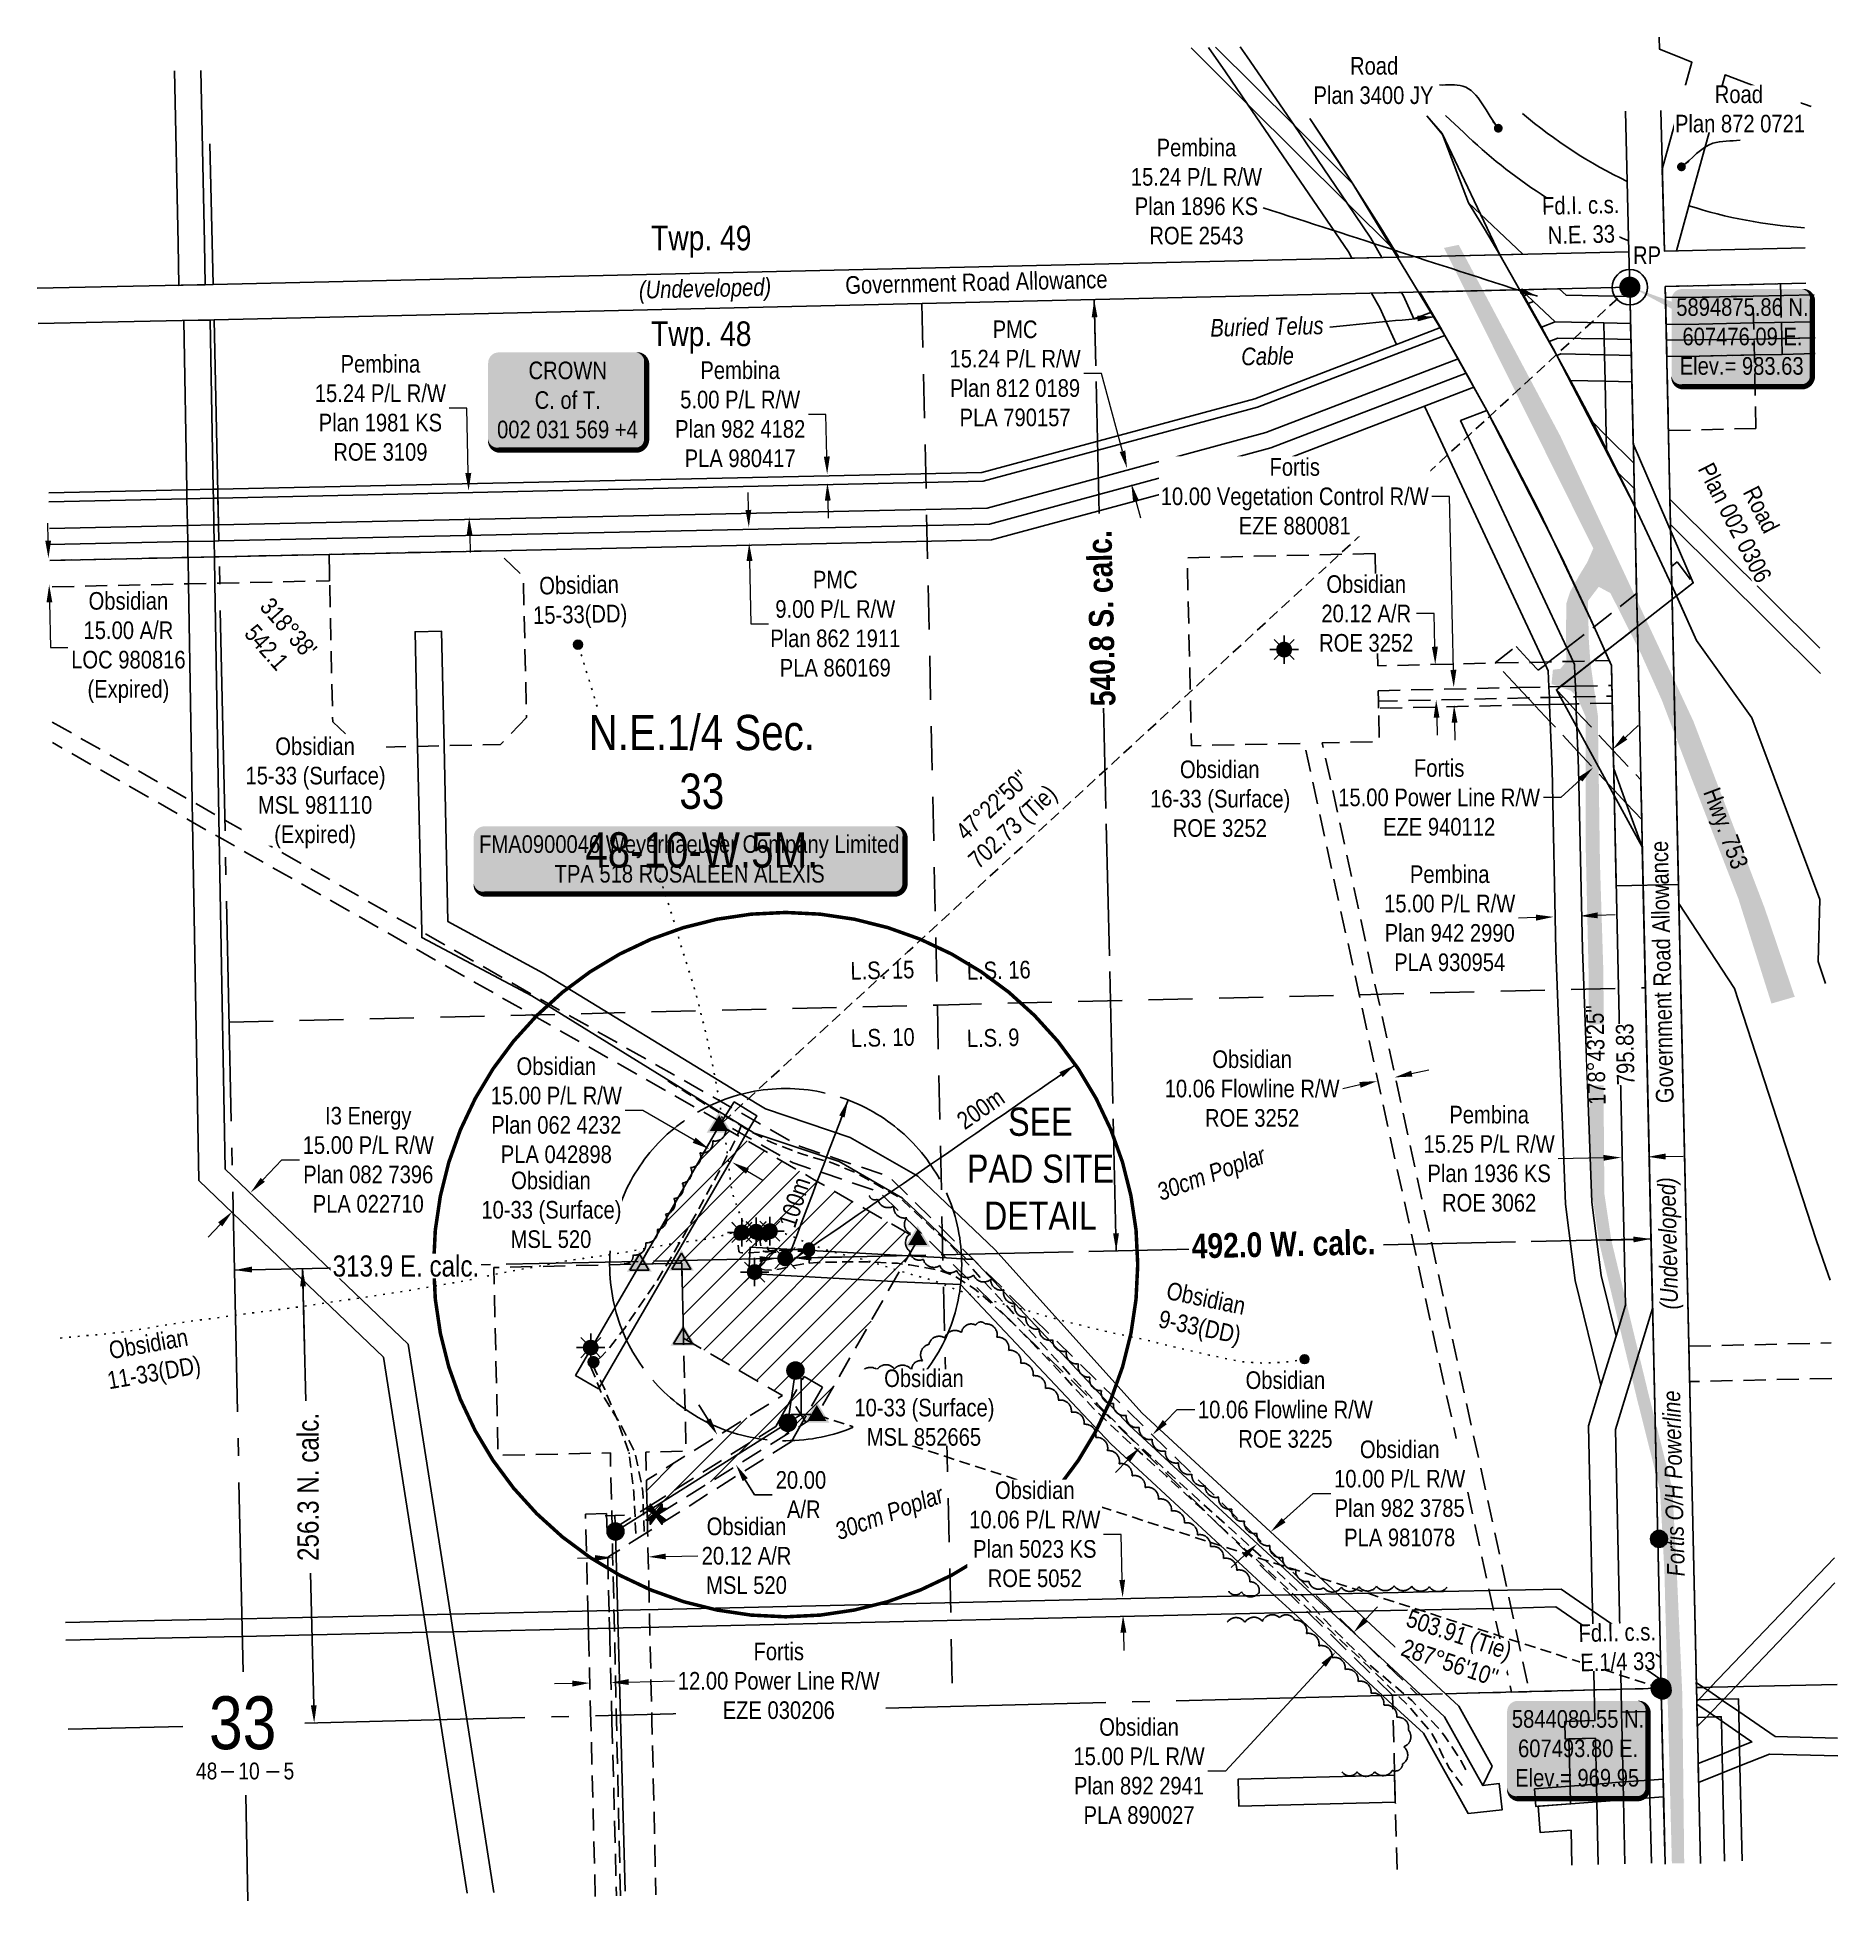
# Model space of a CAD drawing. Extents: x 605913 to 608337, y 5892047 to 5896223.
# Drawn here: x 606572 to 607594, y 5893960 to 5895018 of the extents above; entities that cross this region are included whole.
import ezdxf
from ezdxf.enums import TextEntityAlignment as Align

# ---------------------------------------------------------------- set-up
doc = ezdxf.new("R2010")
doc.units = 0
doc.header["$LTSCALE"] = 5
doc.header["$PDSIZE"] = 5
for name, pattern in [('0', [1, 1, 0]), ('foc-ACCESSROAD', [3.75, 2.5, -1.25]), ('foc-BUFFER', [16.75, 15, -1.75]), ('foc-COORDS', [16.75, 15, -1.75]), ('foc-DOT', [1, 0.2, -0.8]), ('foc-FLOWLINE', [3.75, 2.5, -1.25]), ('foc-LSD', [8, 5, -3]), ('foc-QUARTERLINE', [33, 25, -3, 2, -3]), ('foc-TIELINE', [1.875, 1.25, -0.625]), ('POWERLINE5', [7.8, 2.4, -0.6, 0.6, -0.6, 0.6, -0.6, 2.4]), ('UG_PIPE', [1.875, 1.25, -0.625])]:
    doc.linetypes.add(name, pattern=pattern)
doc.layers.get('Defpoints').update_dxf_attribs({"color": 9})
for name, color, linetype in [('10', 1, 'Continuous'), ('35', 37, 'Continuous'), ('9', 3, 'Continuous'), ('ABADATA-DRILL', 8, 'foc-DOT'), ('ABADATA-DRILL-T', 8, 'Continuous'), ('AS-PIPE-UG', 44, 'UG_PIPE'), ('AS-POWER', 104, 'foc-POWER'), ('AS-POWER-EXISTING', 72, 'POWERLINE5'), ('AS-ROADS', 254, 'Continuous'), ('AS-SYMBOL', 7, 'Continuous'), ('AS-TELUS', 224, 'foc-TEL'), ('AUX-BUFFER', 7, 'foc-BUFFER'), ('C-AR', 13, 'foc-ACCESSROAD'), ('C-RW', 13, 'Continuous'), ('C-SYMBOL', 7, 'Continuous'), ('C-WS', 13, 'foc-ACCESSROAD'), ('C-WS-S', 13, 'Continuous'), ('CG-NOTES', 7, 'Continuous'), ('D-TXT', 6, 'Continuous'), ('DETAIL-T', 7, 'Continuous'), ('F-EZE', 190, 'foc-FLOWLINE'), ('F-RW', 190, 'Continuous'), ('F-WS', 190, 'foc-ACCESSROAD'), ('L-BD', 7, 'Continuous'), ('L-MON', 1, 'Continuous'), ('L-ROAD-T', 7, 'Continuous'), ('L-SEC', 7, 'Continuous'), ('L-SECLBL', 7, 'Continuous'), ('L-SECQ', 8, 'foc-QUARTERLINE'), ('L-SECTION-LSD', 7, 'foc-LSD'), ('L-TIE', 7, 'foc-TIELINE'), ('L-TITLEDB', 4, 'Continuous'), ('L-TITLEDB-T', 4, 'Continuous'), ('P-OFFSETS', 7, 'foc-COORDS'), ('P-PROPOSED-EXISTING-H', 59, 'Continuous'), ('P-TXT', 4, 'Continuous'), ('T-BUSH', 110, '0'), ('T-BUSH-T', 110, 'Continuous')]:
    doc.layers.add(name, color=color, linetype=linetype)
for name, color, linetype, lineweight in [('C-AR-T', 13, 'Continuous', 9), ('C-RW-T', 13, 'Continuous', 9), ('F-EZE-T', 190, 'Continuous', 9), ('F-RW-T', 190, 'Continuous', 9), ('T-TEXT', 48, 'Continuous', 18)]:
    doc.layers.add(name, color=color, linetype=linetype, lineweight=lineweight)
doc.styles.add('100L', font='ARIALN.TTF', dxfattribs={"height": 11})
doc.styles.add('175L', font='ARIALN.TTF', dxfattribs={"height": 20})
doc.styles.add('80', font='ARIALN.TTF', dxfattribs={"height": 10})
doc.styles.add('80CG', font='ARIALN.TTF', dxfattribs={"height": 10})
doc.styles.add('80L', font='ARIALN.TTF', dxfattribs={"height": 10})
doc.styles.add('80LS', font='ARIALNI.TTF', dxfattribs={"height": 10})
doc.styles.add('foc-LtypeFont', font='ARIALN.TTF', dxfattribs={"height": 7.35})
doc.styles.add('SIMPLEX', font='ARIALN.TTF')
doc.linetypes.add('foc-POWER', pattern='A,6,-1,["P",foc-LtypeFont,S=0.2,R=0,X=-0.625,Y=-0.75],-1.24,4', length=12.24)
doc.linetypes.add('foc-TEL', pattern='A,2,-1,["T",foc-LtypeFont,S=0.2,R=0,X=-0.425,Y=-0.75],-1.24,8', length=12.24)
doc.dimstyles.new('CG2011', dxfattribs={"dimscale": 5, "dimtxt": 9, "dimasz": 2, "dimexe": 0.2, "dimexo": 0.0625, "dimgap": 0.5, "dimtad": 0, "dimtih": 1, "dimtoh": 1, "dimzin": 0, "dimdsep": 46, "dimtxsty": '80CG', "dimcen": 0.1, "dimse1": 1, "dimse2": 1, "dimclrd": 256, "dimclrt": 256, "dimaunit": 1, "dimadec": 4, "dimazin": 0, "dimtfac": 0.06, "dimtofl": 0, "dimtmove": 0, "dimatfit": 1, "dimfxl": 0.2, "dimtolj": 1, "dimtzin": 0, "dimlwd": -1, "dimarcsym": 0})
doc.dimstyles.new('Compass 5 000', dxfattribs={"dimscale": 5, "dimtxt": 9, "dimasz": 2, "dimexe": 0.2, "dimexo": 0.0625, "dimgap": 0.5, "dimtad": 0, "dimtih": 1, "dimtoh": 1, "dimzin": 0, "dimdsep": 46, "dimtxsty": '80CG', "dimcen": 0.1, "dimse1": 1, "dimse2": 1, "dimclrd": 256, "dimclrt": 256, "dimaunit": 1, "dimadec": 4, "dimazin": 0, "dimtfac": 0.06, "dimtofl": 0, "dimtmove": 0, "dimatfit": 1, "dimfxl": 0.2, "dimtolj": 1, "dimtzin": 0, "dimlwd": -1, "dimarcsym": 0})

msp = doc.modelspace()

# ---------------------------------------------------------------- texts
at = {"layer": 'AS-POWER', "insert": (607497.311, 5894143.841), "char_height": 9.99594, "attachment_point": 1, "rotation": 91.454139, "style": '80L'}
msp.add_mtext_dynamic_manual_height_columns('{\\fArial Narrow|b0|i1|c0|p34;Fortis O/H Powerline}', width=105.27735, gutter_width=50, heights=[0], dxfattribs=at)
at = {"layer": 'AS-TELUS', "insert": (607269.872, 5894858.494), "char_height": 10, "width": 65.7522, "attachment_point": 2, "rotation": 1.32416, "style": '80LS'}
msp.add_mtext('Buried Telus Cable', dxfattribs=at)
at = {"layer": 'AUX-BUFFER', "style": '80CG'}
for s, rotation, p in [('200m', 34.593823, (607107.422, 5894409.498)), ('100m', 71.758067, (607001.702, 5894356.382))]:
    msp.add_text(s, height=9.9959, rotation=rotation, dxfattribs=at).set_placement(p, align=Align.MIDDLE_CENTER)
at = {"layer": 'C-AR-T', "insert": (607203.022, 5894607.182), "char_height": 9.99594, "attachment_point": 1, "style": '80L'}
msp.add_mtext_dynamic_manual_height_columns('\\pi17.59;Obsidian\\P\\pi0.67969;16-33 (Surface)\\P\\pi13.505;ROE 3252', width=78.99495, gutter_width=50, heights=[0], dxfattribs=at)
at = {"layer": 'D-TXT', "color": 3, "char_height": 13.9943, "attachment_point": 1, "style": '80L'}
for s, insert in [('Twp. 49', (606920.282, 5894910.819)), ('Twp. 48', (606920.282, 5894856.446))]:
    msp.add_mtext_dynamic_manual_height_columns(s, width=56.46469, gutter_width=47.5, heights=[0], dxfattribs=dict(at, insert=insert))
at = {"layer": 'DETAIL-T', "color": 3, "insert": (607141.384, 5894375.472), "char_height": 15.9935, "width": 82.65848, "attachment_point": 5, "style": '80CG'}
msp.add_mtext('SEE\\PPAD SITE\\PDETAIL', dxfattribs=at)
at = {"layer": 'L-BD', "attachment_point": 2, "style": '80L'}
for s, insert, char_height, width, rotation in [("318°38'\\P542.1", (606718.182, 5894685.848), 9.9959, 40.15467, 311.5999), ("47°22'50''\\P702.73 (Tie)", (607110.81, 5894585.628), 9.99594, 64.33034, 42.6982)]:
    msp.add_mtext(s, dxfattribs=dict(at, insert=insert, char_height=char_height, width=width, rotation=rotation))
at = {"layer": 'L-ROAD-T', "style": '80L'}
for rotation, p in [(1.299081, (607105.029, 5894878.747)), (91.251001, (607494.345, 5894487.133))]:
    msp.add_text('Government Road Allowance', height=9.99594, rotation=rotation, dxfattribs=at).set_placement(p, align=Align.MIDDLE_CENTER)
at = {"layer": 'L-TITLEDB-T', "style": '80L'}
msp.add_text('Hwy. 753', height=9.9959, rotation=290.491579, dxfattribs=at).set_placement((607517.634, 5894589.332))
at = {"layer": 'L-TITLEDB-T', "insert": (607294.103, 5895006.544), "char_height": 9.99594, "attachment_point": 1, "style": '80L'}
msp.add_mtext_dynamic_manual_height_columns('\\pi23.111;Road\\P\\pi2.359;Plan 3400 JY', width=71.87353, gutter_width=50, heights=[0], dxfattribs=at)
at = {"layer": 'T-BUSH-T', "style": '80LS'}
for p in [(607238.349, 5894372.806), (607055.534, 5894180.17)]:
    msp.add_text('30cm Poplar', height=10, rotation=20, dxfattribs=at).set_placement(p, align=Align.MIDDLE_CENTER)
at = {"layer": 'T-TEXT', "style": '80LS'}
for rotation, p in [(1.299081, (606950.943, 5894875.253)), (91.251001, (607497.71, 5894333.045))]:
    msp.add_text('(Undeveloped)', height=9.99594, rotation=rotation, dxfattribs=at).set_placement(p, align=Align.MIDDLE_CENTER)

# ---------------------------------------------------------------- blocks, each defined once
blk = doc.blocks.new('L-SECLBL')
at = {"layer": '9', "color": 7}
for p, q in [((-5.1, -27.8), (-12.3, -27.8)), ((20.7, -27.8), (13.5, -27.8))]:
    blk.add_line(p, q, dxfattribs=at)
at = {"layer": '10', "color": 2, "style": 'SIMPLEX'}
blk.add_attdef('SEC', text='', height=30, dxfattribs=at).set_placement((0, 0), align=Align.MIDDLE)
at = {"layer": '10', "color": 5, "style": '80L'}
blk.add_attdef('TWP', text='', height=9.5, dxfattribs=at).set_placement((-14.4, -27.4), align=Align.MIDDLE_RIGHT)
blk.add_attdef('RGE', text='', height=9.5, dxfattribs=at).set_placement((3.6, -27.4), align=Align.MIDDLE_CENTER)
blk.add_attdef('MER', text='', height=9.5, dxfattribs=at).set_placement((23.2, -27.4), align=Align.MIDDLE_LEFT)
blk = doc.blocks.new('*U40')
h = blk.add_hatch(color=255)
edge = h.paths.add_edge_path()
edge.add_line((-116.5, -20), (116.5, -20))
edge.add_arc((116.5, -14), 6, 270, 360)
edge.add_line((122.5, -14), (122.5, 12.5))
edge.add_arc((116.5, 12.5), 6, 0, 90)
edge.add_line((116.5, 18.5), (-116.5, 18.5))
edge.add_arc((-116.5, 12.5), 6, 90, 180)
edge.add_line((-122.5, 12.5), (-122.5, -14))
edge.add_arc((-116.5, -14), 6, 180, 270)
at = {"color": 44, "flags": 128}
blk.add_lwpolyline([(-116.5, -20, 3, 3, 0), (116.5, -20, 3, 3, 0.414214), (122.5, -14, 3, 3, 0), (122.5, 12.5, 3, 0, 0.414214), (116.5, 18.5, 0, 0, 0), (-116.5, 18.5, 0, 0, 0.414214), (-122.5, 12.5, 0, 0, 0), (-122.5, -14, 0, 3, 0.414214)], format="xyseb", close=True, dxfattribs=at)
at = {"color": 44, "style": '80'}
blk.add_attdef('ENTER_TEXT_001', (-36, -5), '', height=10, dxfattribs=at)
blk = doc.blocks.new('*D41')
at = {"layer": 'Defpoints', "color": 0, "transparency": 16777216}
for p in [(606885.5, 5894084.9), (606897.5, 5894085.2), (606897.5, 5894083.8)]:
    blk.add_point(p, dxfattribs=at)
at = {"layer": 'F-EZE-T', "transparency": 16777216}
for p, q in [((606875.5, 5894083.2), (606865.5, 5894083)), ((606907.5, 5894084), (606933.6, 5894084.7))]:
    blk.add_line(p, q, dxfattribs=at)
for points in [[(606875.5, 5894084.9), (606875.6, 5894081.5), (606885.5, 5894083.5)], [(606907.5, 5894085.7), (606907.6, 5894082.4), (606897.5, 5894083.8)]]:
    blk.add_solid(points, dxfattribs=at)
at = {"layer": 'F-EZE-T', "transparency": 16777216, "insert": (606992.8, 5894084.7), "char_height": 10, "attachment_point": 5, "style": '80CG', "bg_fill": 3, "box_fill_scale": 1.1, "bg_fill_color": 256, "bg_fill_true_color": 13158600, "bg_fill_transparency": 0}
blk.add_mtext('\\A1;Fortis\\P12.00 Power Line R/W\\PEZE 030206', dxfattribs=at)
blk = doc.blocks.new('*D42')
at = {"layer": 'Defpoints', "color": 0, "transparency": 16777216}
for p in [(607366.9, 5894648.5), (607367.1, 5894638.5), (607376.3, 5894638.7)]:
    blk.add_point(p, dxfattribs=at)
at = {"layer": 'F-EZE-T', "transparency": 16777216}
for p, q in [((607373.7, 5894757.1), (607363.7, 5894757.1)), ((607375.9, 5894658.7), (607373.7, 5894757.1)), ((607376.6, 5894628.7), (607376.8, 5894618.7))]:
    blk.add_line(p, q, dxfattribs=at)
for points in [[(607377.6, 5894658.7), (607374.2, 5894658.6), (607376.1, 5894648.7)], [(607378.2, 5894628.7), (607374.9, 5894628.6), (607376.3, 5894638.7)]]:
    blk.add_solid(points, dxfattribs=at)
at = {"layer": 'F-EZE-T', "transparency": 16777216, "insert": (607285.8, 5894757.1), "char_height": 10, "attachment_point": 5, "style": '80CG', "bg_fill": 3, "box_fill_scale": 1.1, "bg_fill_color": 256, "bg_fill_true_color": 13158600, "bg_fill_transparency": 0}
blk.add_mtext('\\A1;Fortis\\P10.00 Vegetation Control R/W\\PEZE 880081', dxfattribs=at)
blk = doc.blocks.new('*D43')
at = {"layer": 'Defpoints', "color": 0, "transparency": 16777216}
for p in [(607471.2, 5894608.2), (607455.3, 5894603.2), (607460.2, 5894598)]:
    blk.add_point(p, dxfattribs=at)
at = {"layer": 'F-EZE-T', "transparency": 16777216}
for p, q in [((607473.6, 5894620.3), (607480.9, 5894627.1)), ((607448, 5894596.4), (607437, 5894586.2)), ((607437, 5894586.2), (607427, 5894586.2))]:
    blk.add_line(p, q, dxfattribs=at)
for points in [[(607472.4, 5894621.5), (607474.7, 5894619.1), (607466.3, 5894613.5)], [(607446.8, 5894597.6), (607449.1, 5894595.2), (607455.3, 5894603.2)]]:
    blk.add_solid(points, dxfattribs=at)
at = {"layer": 'F-EZE-T', "transparency": 16777216, "insert": (607367.8, 5894586.2), "char_height": 10, "attachment_point": 5, "style": '80CG'}
blk.add_mtext('\\A1;Fortis\\P15.00 Power Line R/W\\PEZE 940112', dxfattribs=at)
blk = doc.blocks.new('*D44')
at = {"layer": 'C-AR-T', "transparency": 16777216}
for p, q in [((606577.9, 5894732), (606577.7, 5894742)), ((606578.7, 5894697), (606579.2, 5894671.3)), ((606579.2, 5894671.3), (606589.2, 5894671.3))]:
    blk.add_line(p, q, dxfattribs=at)
for points in [[(606579.6, 5894732), (606576.3, 5894731.9), (606578.1, 5894722)], [(606580.3, 5894697), (606577, 5894696.9), (606578.5, 5894707)]]:
    blk.add_solid(points, dxfattribs=at)
at = {"layer": 'Defpoints', "color": 0, "transparency": 16777216}
for p in [(606629.1, 5894723.1), (606578.5, 5894707), (606629.4, 5894708.1)]:
    blk.add_point(p, dxfattribs=at)
at = {"layer": 'C-AR-T', "transparency": 16777216, "insert": (606623.5, 5894671.3), "char_height": 10, "attachment_point": 5, "style": '80CG'}
blk.add_mtext('\\A1;Obsidian\\P15.00 A/R\\PLOC 980816\\P(Expired)', dxfattribs=at)
blk = doc.blocks.new('*D45')
at = {"layer": 'C-AR-T', "transparency": 16777216}
for p, q in [((606888.5, 5894154.4), (606878.5, 5894154.2)), ((606928.7, 5894155.3), (606946.8, 5894155.7))]:
    blk.add_line(p, q, dxfattribs=at)
for points in [[(606888.5, 5894156.1), (606888.6, 5894152.8), (606898.5, 5894154.7)], [(606928.6, 5894157), (606928.7, 5894153.7), (606918.7, 5894155.1)]]:
    blk.add_solid(points, dxfattribs=at)
at = {"layer": 'Defpoints', "color": 0, "transparency": 16777216}
for p in [(606918.7, 5894155.1), (606898.8, 5894140.7), (606919, 5894141.1)]:
    blk.add_point(p, dxfattribs=at)
at = {"layer": 'C-AR-T', "transparency": 16777216, "insert": (606974.5, 5894155.7), "char_height": 10, "attachment_point": 5, "style": '80CG', "bg_fill": 3, "box_fill_scale": 1.1, "bg_fill_color": 256, "bg_fill_true_color": 13158600, "bg_fill_transparency": 0}
blk.add_mtext('\\A1;Obsidian\\P20.12 A/R\\PMSL 520', dxfattribs=at)
blk = doc.blocks.new('*D46')
at = {"layer": 'C-RW-T', "transparency": 16777216}
for p, q in [((606915.6, 5894408.6), (606905.6, 5894408.6)), ((606944.8, 5894391.6), (606915.6, 5894408.6)), ((606975, 5894374.1), (606983.7, 5894369))]:
    blk.add_line(p, q, dxfattribs=at)
for points in [[(606945.6, 5894393.1), (606943.9, 5894390.2), (606953.4, 5894386.6)], [(606975.9, 5894375.5), (606974.2, 5894372.6), (606966.4, 5894379.1)]]:
    blk.add_solid(points, dxfattribs=at)
at = {"layer": 'Defpoints', "color": 0, "transparency": 16777216}
for p in [(606953.4, 5894386.6), (606946.9, 5894375.4), (606959.9, 5894367.9)]:
    blk.add_point(p, dxfattribs=at)
at = {"layer": 'C-RW-T', "transparency": 16777216, "insert": (606866.5, 5894408.6), "char_height": 10, "attachment_point": 5, "style": '80CG'}
blk.add_mtext('\\A1;Obsidian\\P15.00 P/L R/W\\PPlan 062 4232\\PPLA 042898', dxfattribs=at)
blk = doc.blocks.new('*D47')
at = {"layer": 'Defpoints', "color": 0, "transparency": 16777216}
for p in [(606692.9, 5894361.9), (606727.4, 5894328.9), (606717, 5894318)]:
    blk.add_point(p, dxfattribs=at)
at = {"layer": 'F-RW-T', "transparency": 16777216}
for p, q in [((606699.8, 5894369.1), (606710.7, 5894380.5)), ((606710.7, 5894380.5), (606720.7, 5894380.5)), ((606675.6, 5894343.8), (606668.7, 5894336.6))]:
    blk.add_line(p, q, dxfattribs=at)
for points in [[(606698.6, 5894370.3), (606701, 5894368), (606692.9, 5894361.9)], [(606674.4, 5894345), (606676.8, 5894342.7), (606682.5, 5894351.1)]]:
    blk.add_solid(points, dxfattribs=at)
at = {"layer": 'F-RW-T', "transparency": 16777216, "insert": (606759.7, 5894380.5), "char_height": 10, "attachment_point": 5, "style": '80CG'}
blk.add_mtext('\\A1;I3 Energy\\P15.00 P/L R/W\\PPlan 082 7396\\PPLA 022710', dxfattribs=at)
blk = doc.blocks.new('*D48')
at = {"layer": 'C-RW-T', "transparency": 16777216}
for p, q in [((607326, 5894119.5), (607332.8, 5894126.8)), ((607302.3, 5894093.8), (607246.5, 5894033.5)), ((607246.5, 5894033.5), (607236.5, 5894033.5))]:
    blk.add_line(p, q, dxfattribs=at)
for points in [[(607324.8, 5894120.6), (607327.3, 5894118.4), (607319.2, 5894112.1)], [(607301, 5894094.9), (607303.5, 5894092.7), (607309.1, 5894101.2)]]:
    blk.add_solid(points, dxfattribs=at)
at = {"layer": 'Defpoints', "color": 0, "transparency": 16777216}
for p in [(607225.3, 5894199.1), (607215.1, 5894188.1), (607319.2, 5894112.1)]:
    blk.add_point(p, dxfattribs=at)
at = {"layer": 'C-RW-T', "transparency": 16777216, "insert": (607197.4, 5894033.5), "char_height": 10, "attachment_point": 5, "style": '80CG'}
blk.add_mtext('\\A1;Obsidian\\P15.00 P/L R/W\\PPlan 892 2941\\PPLA 890027', dxfattribs=at)
blk = doc.blocks.new('*D49')
at = {"layer": 'Defpoints', "color": 0, "transparency": 16777216}
for p in [(607153.1, 5894763), (607193, 5894764.3), (607155.4, 5894754.1)]:
    blk.add_point(p, dxfattribs=at)
at = {"layer": 'F-RW-T', "transparency": 16777216}
for p, q in [((607176.1, 5894826.9), (607166.1, 5894826.9)), ((607188, 5894782.8), (607176.1, 5894826.9)), ((607195.6, 5894754.6), (607198.2, 5894745))]:
    blk.add_line(p, q, dxfattribs=at)
for points in [[(607189.6, 5894783.2), (607186.4, 5894782.3), (607190.6, 5894773.1)], [(607197.2, 5894755.1), (607194, 5894754.2), (607193, 5894764.3)]]:
    blk.add_solid(points, dxfattribs=at)
at = {"layer": 'F-RW-T', "transparency": 16777216, "insert": (607127, 5894826.9), "char_height": 10, "attachment_point": 5, "style": '80CG'}
blk.add_mtext('\\A1;PMC\\P15.24 P/L R/W\\PPlan 812 0189\\PPLA 790157', dxfattribs=at)
blk = doc.blocks.new('*D50')
at = {"layer": 'Defpoints', "color": 0, "transparency": 16777216}
for p in [(607037.9, 5894740.8), (606976, 5894730.5), (607038.1, 5894731.8)]:
    blk.add_point(p, dxfattribs=at)
at = {"layer": 'F-RW-T', "transparency": 16777216}
for p, q in [((606975.6, 5894749.5), (606975.4, 5894759.4)), ((606976.2, 5894720.5), (606976.9, 5894684.8)), ((606976.9, 5894684.8), (606986.9, 5894684.8))]:
    blk.add_line(p, q, dxfattribs=at)
for points in [[(606977.2, 5894749.5), (606973.9, 5894749.4), (606975.8, 5894739.5)], [(606977.9, 5894720.5), (606974.5, 5894720.4), (606976, 5894730.5)]]:
    blk.add_solid(points, dxfattribs=at)
at = {"layer": 'F-RW-T', "transparency": 16777216, "insert": (607024.9, 5894684.8), "char_height": 10, "attachment_point": 5, "style": '80CG'}
blk.add_mtext('\\A1;PMC\\P9.00 P/L R/W\\PPlan 862 1911\\PPLA 860169', dxfattribs=at)
blk = doc.blocks.new('*D51')
at = {"layer": 'Defpoints', "color": 0, "transparency": 16777216}
for p in [(607432.8, 5894518.4), (607435.7, 5894440), (607450.7, 5894440.6)]:
    blk.add_point(p, dxfattribs=at)
at = {"layer": 'F-RW-T', "transparency": 16777216}
for p, q in [((607422.8, 5894518), (607412.9, 5894517.6)), ((607457.8, 5894519.3), (607467.8, 5894519.7))]:
    blk.add_line(p, q, dxfattribs=at)
for points in [[(607422.8, 5894519.7), (607422.9, 5894516.3), (607432.8, 5894518.4)], [(607457.8, 5894521), (607457.9, 5894517.6), (607447.8, 5894518.9)]]:
    blk.add_solid(points, dxfattribs=at)
at = {"layer": 'F-RW-T', "transparency": 16777216, "insert": (607373.8, 5894517.6), "char_height": 10, "attachment_point": 5, "style": '80CG'}
blk.add_mtext('\\A1;Pembina\\P15.00 P/L R/W\\PPlan 942 2990\\PPLA 930954', dxfattribs=at)
blk = doc.blocks.new('*D52')
at = {"layer": 'Defpoints', "color": 0, "transparency": 16777216}
for p in [(606986.5, 5894769.1), (607020.3, 5894769.8), (606986.6, 5894764.1)]:
    blk.add_point(p, dxfattribs=at)
at = {"layer": 'F-RW-T', "transparency": 16777216}
for p, q in [((607019.6, 5894803.7), (607009.6, 5894803.7)), ((607020.1, 5894779.8), (607019.6, 5894803.7)), ((607020.7, 5894754.8), (607020.9, 5894744.8))]:
    blk.add_line(p, q, dxfattribs=at)
for points in [[(607021.8, 5894779.8), (607018.4, 5894779.7), (607020.3, 5894769.8)], [(607022.3, 5894754.8), (607019, 5894754.7), (607020.4, 5894764.8)]]:
    blk.add_solid(points, dxfattribs=at)
at = {"layer": 'F-RW-T', "transparency": 16777216, "insert": (606970.9, 5894803.7), "char_height": 10, "attachment_point": 5, "style": '80CG'}
blk.add_mtext('\\A1;Pembina\\P5.00 P/L R/W\\PPlan 982 4182\\PPLA 980417', dxfattribs=at)
blk = doc.blocks.new('*D53')
at = {"layer": 'C-RW-T', "transparency": 16777216}
for p, q in [((607279.5, 5894176), (607296.3, 5894191.1)), ((607296.3, 5894191.1), (607306.3, 5894191.1)), ((607257.1, 5894155.8), (607249.7, 5894149.1))]:
    blk.add_line(p, q, dxfattribs=at)
for points in [[(607278.4, 5894177.2), (607280.6, 5894174.7), (607272.1, 5894169.3)], [(607256, 5894157), (607258.2, 5894154.6), (607264.5, 5894162.5)]]:
    blk.add_solid(points, dxfattribs=at)
at = {"layer": 'Defpoints', "color": 0, "transparency": 16777216}
for p in [(607199.6, 5894249.8), (607192, 5894243), (607272.1, 5894169.3)]:
    blk.add_point(p, dxfattribs=at)
at = {"layer": 'C-RW-T', "transparency": 16777216, "insert": (607345.4, 5894191.1), "char_height": 10, "attachment_point": 5, "style": '80CG', "bg_fill": 3, "box_fill_scale": 1.1, "bg_fill_color": 256, "bg_fill_true_color": 13158600, "bg_fill_transparency": 0}
blk.add_mtext('\\A1;Obsidian\\P10.00 P/L R/W\\PPlan 982 3785\\PPLA 981078', dxfattribs=at)
blk = doc.blocks.new('*D54')
at = {"layer": 'Defpoints', "color": 0, "transparency": 16777216}
for p in [(607471.2, 5894381.8), (607471.2, 5894380.7), (607486.4, 5894381)]:
    blk.add_point(p, dxfattribs=at)
at = {"layer": 'F-RW-T', "transparency": 16777216}
for p, q in [((607461.2, 5894381.6), (607435.3, 5894381.1)), ((607496.4, 5894382.4), (607506.4, 5894382.6))]:
    blk.add_line(p, q, dxfattribs=at)
for points in [[(607461.1, 5894383.3), (607461.2, 5894380), (607471.2, 5894381.8)], [(607496.4, 5894384.1), (607496.4, 5894380.7), (607486.4, 5894382.2)]]:
    blk.add_solid(points, dxfattribs=at)
at = {"layer": 'F-RW-T', "transparency": 16777216, "insert": (607396.2, 5894381.1), "char_height": 10, "attachment_point": 5, "style": '80CG'}
blk.add_mtext('\\A1;Pembina\\P15.25 P/L R/W\\PPlan 1936 KS\\PROE 3062', dxfattribs=at)
blk = doc.blocks.new('*D55')
at = {"layer": 'Defpoints', "color": 0, "transparency": 16777216}
for p in [(606798.3, 5894760), (606816.7, 5894760.4), (606798.7, 5894744.8)]:
    blk.add_point(p, dxfattribs=at)
at = {"layer": 'F-RW-T', "transparency": 16777216}
for p, q in [((606815.7, 5894807.3), (606805.7, 5894807.3)), ((606816.5, 5894770.4), (606815.7, 5894807.3)), ((606817.3, 5894735.2), (606817.5, 5894725.2))]:
    blk.add_line(p, q, dxfattribs=at)
for points in [[(606818.2, 5894770.5), (606814.8, 5894770.4), (606816.7, 5894760.4)], [(606818.9, 5894735.2), (606815.6, 5894735.2), (606817, 5894745.2)]]:
    blk.add_solid(points, dxfattribs=at)
at = {"layer": 'F-RW-T', "transparency": 16777216, "insert": (606766.6, 5894807.3), "char_height": 10, "attachment_point": 5, "style": '80CG'}
blk.add_mtext('\\A1;Pembina\\P15.24 P/L R/W\\PPlan 1981 KS\\PROE 3109', dxfattribs=at)
blk = doc.blocks.new('*D56')
at = {"layer": 'C-AR-T', "transparency": 16777216}
for p, q in [((607212.1, 5894231.6), (607219.1, 5894238.7)), ((607219.1, 5894238.7), (607229.1, 5894238.7)), ((607191, 5894210.2), (607184, 5894203))]:
    blk.add_line(p, q, dxfattribs=at)
for points in [[(607210.9, 5894232.8), (607213.2, 5894230.4), (607205.1, 5894224.5)], [(607189.8, 5894211.3), (607192.2, 5894209), (607198, 5894217.3)]]:
    blk.add_solid(points, dxfattribs=at)
at = {"layer": 'Defpoints', "color": 0, "transparency": 16777216}
for p in [(607132.1, 5894281.9), (607139.1, 5894289.1), (607205.1, 5894224.5)]:
    blk.add_point(p, dxfattribs=at)
at = {"layer": 'C-AR-T', "transparency": 16777216, "insert": (607280.5, 5894238.7), "char_height": 10, "attachment_point": 5, "style": '80CG'}
blk.add_mtext('\\A1;Obsidian\\P10.06 Flowline R/W\\PROE 3225', dxfattribs=at)
blk = doc.blocks.new('*D57')
at = {"layer": 'C-AR-T', "transparency": 16777216}
for p, q in [((607352.2, 5894429.5), (607362, 5894431.6)), ((607322.8, 5894423.1), (607313.1, 5894420.9))]:
    blk.add_line(p, q, dxfattribs=at)
for points in [[(607351.9, 5894431.1), (607352.6, 5894427.8), (607342.5, 5894427.3)], [(607322.5, 5894424.7), (607323.2, 5894421.4), (607332.6, 5894425.2)]]:
    blk.add_solid(points, dxfattribs=at)
at = {"layer": 'Defpoints', "color": 0, "transparency": 16777216}
for p in [(607331.3, 5894431.3), (607341.1, 5894433.4), (607332.6, 5894425.2)]:
    blk.add_point(p, dxfattribs=at)
at = {"layer": 'C-AR-T', "transparency": 16777216, "insert": (607261.6, 5894420.9), "char_height": 10, "attachment_point": 5, "style": '80CG'}
blk.add_mtext('\\A1;Obsidian\\P10.06 Flowline R/W\\PROE 3252', dxfattribs=at)
blk = doc.blocks.new('*D58')
at = {"layer": 'C-RW-T', "transparency": 16777216}
for p, q in [((607187.3, 5894167.9), (607177.3, 5894167.9)), ((607187.8, 5894142), (607187.3, 5894167.9)), ((607188.5, 5894112), (607188.7, 5894102))]:
    blk.add_line(p, q, dxfattribs=at)
for points in [[(607189.5, 5894142.1), (607186.2, 5894142), (607188.1, 5894132)], [(607190.2, 5894112.1), (607186.8, 5894112), (607188.3, 5894122)]]:
    blk.add_solid(points, dxfattribs=at)
at = {"layer": 'Defpoints', "color": 0, "transparency": 16777216}
for p in [(607132.6, 5894130.8), (607188.1, 5894132), (607132.9, 5894120.8)]:
    blk.add_point(p, dxfattribs=at)
at = {"layer": 'C-RW-T', "transparency": 16777216, "insert": (607138.2, 5894167.9), "char_height": 10, "attachment_point": 5, "style": '80CG', "bg_fill": 3, "box_fill_scale": 1.1, "bg_fill_color": 256, "bg_fill_true_color": 13158600, "bg_fill_transparency": 0}
blk.add_mtext('\\A1;Obsidian\\P10.06 P/L R/W\\PPlan 5023 KS\\PROE 5052', dxfattribs=at)
blk = doc.blocks.new('GAS')
h = blk.add_hatch(color=255)
h.dxf.hatch_style = 1
edge = h.paths.add_edge_path()
edge.add_arc((0, 0), 0.9, 0, 360)
for p, q in [((-0.81, 0), (-1.62, 0)), ((-0.57, 0.57), (-1.14, 1.14)), ((0, 0.81), (0, 1.62)), ((0.57, 0.57), (1.14, 1.14)), ((1.62, 0), (0.81, 0)), ((-0.57, -0.57), (-1.14, -1.14)), ((0, -0.81), (0, -1.62)), ((1.14, -1.14), (0.57, -0.57))]:
    blk.add_line(p, q)
blk.add_circle((0, 0), 0.8)
blk = doc.blocks.new('*U60')
h = blk.add_hatch(color=59)
edge = h.paths.add_edge_path()
edge.add_line((-39, -28.5), (39, -28.5))
edge.add_arc((39, -22.5), 6, 270, 360)
edge.add_line((45, -22.5), (45, 21))
edge.add_arc((39, 21), 6, 0, 90)
edge.add_line((39, 27), (-39, 27))
edge.add_arc((-39, 21), 6, 90, 180)
edge.add_line((-45, 21), (-45, -22.5))
edge.add_arc((-39, -22.5), 6, 180, 270)
at = {"color": 1, "flags": 128}
blk.add_lwpolyline([(-39, -28.5, 3, 3, 0), (39, -28.5, 3, 3, 0.414214), (45, -22.5, 3, 3, 0), (45, 21, 3, 0, 0.414214), (39, 27, 0, 0, 0), (-39, 27, 0, 0, 0.414214), (-45, 21, 0, 0, 0), (-45, -22.5, 0, 3, 0.414214)], format="xyseb", close=True, dxfattribs=at)
blk.add_lwpolyline([(-28.1, -11.7, 0, 7.5, 0), (0, 0, 0, 0, 0)], format="xyseb", dxfattribs=at)
at = {"color": 1, "style": '80'}
blk.add_attdef('ENTER_TEXT_001', (-36, -5), '', height=10, dxfattribs=at)
blk = doc.blocks.new('RISER')
h = blk.add_hatch(color=255)
h.dxf.hatch_style = 1
edge = h.paths.add_edge_path()
edge.add_arc((0, 0), 0.7, 0, 360)
blk.add_hatch(color=48).paths.add_polyline_path([(0.58, -0.15), (-0.58, -0.15, 0.774597)])
at = {"color": 48}
blk.add_line((-0.58, -0.15), (0.58, -0.15), dxfattribs=at)
blk.add_circle((0, 0), 0.6, dxfattribs=at)
blk = doc.blocks.new('*U64')
at = {"color": 72}
blk.add_line((1.1, 0.05), (-1.1, -0.05), dxfattribs=at)
at = {"layer": 'AS-SYMBOL', "color": 72, "flags": 128}
blk.add_lwpolyline([(0.08, -1.81), (0, 0)], dxfattribs=at)
blk = doc.blocks.new('POWERPOLE')
h = blk.add_hatch(color=255)
edge = h.paths.add_edge_path()
edge.add_arc((0, 0), 0.96, 0, 360)
at = {"linetype": 'Continuous'}
for p, q in [((0.68, -0.68), (-0.68, 0.68)), ((-0.68, -0.68), (0.68, 0.68))]:
    blk.add_line(p, q, dxfattribs=at)
blk.add_circle((0, 0), 0.96, dxfattribs=at)
blk = doc.blocks.new('*U63')
at = {"color": 72}
blk.add_line((0.58, -0.93), (-0.58, 0.93), dxfattribs=at)
at = {"layer": 'AS-SYMBOL', "color": 72, "flags": 128}
blk.add_lwpolyline([(-1.49, -0.93), (0, 0)], dxfattribs=at)
blk = doc.blocks.new('*U67')
at = {"color": 72}
blk.add_line((1.1, 0.05), (-1.1, -0.05), dxfattribs=at)
at = {"layer": 'AS-SYMBOL', "color": 72, "flags": 128}
blk.add_lwpolyline([(0.08, -1.81), (0, 0)], dxfattribs=at)
blk = doc.blocks.new('DYN_ANCHOR')
at = {"color": 72}
blk.add_line((-1.1, 0), (1.1, 0), dxfattribs=at)
at = {"layer": 'AS-SYMBOL', "color": 72, "flags": 128}
blk.add_lwpolyline([(0, 4.125), (0, 0)], dxfattribs=at)
blk = doc.blocks.new('fdia')
at = {"color": 255, "const_width": 1}
blk.add_lwpolyline([(-0.5, 0, 1), (0.5, 0, 1)], format="xyb", close=True, dxfattribs=at)
blk = doc.blocks.new('Fdiaa')
blk.add_blockref('fdia', (0, 0))
blk = doc.blocks.new('fdib')
at = {"color": 1, "const_width": 1.6}
blk.add_lwpolyline([(-0.4, 0, 1), (0.4, 0, 1)], format="xyb", close=True, dxfattribs=at)
at = {"color": 1}
blk.add_circle((0, 0), 0.8, dxfattribs=at)
blk = doc.blocks.new('Fdibb')
blk.add_blockref('fdib', (0, 0))
blk = doc.blocks.new('fdicc')
for name in ['Fdibb', 'Fdiaa']:
    blk.add_blockref(name, (0, 0))
blk = doc.blocks.new('FDI')
blk.add_blockref('fdicc', (0, 0))
blk = doc.blocks.new('*D69')
at = {"layer": 'Defpoints', "color": 0, "transparency": 16777216}
for p in [(606722.4, 5894318.7), (606729, 5894060.8), (606729, 5894060.8)]:
    blk.add_point(p, dxfattribs=at)
at = {"layer": 'P-OFFSETS', "transparency": 16777216}
for p, q in [((606722.4, 5894318.7), (606724.4, 5894241)), ((606728.8, 5894070.8), (606726.8, 5894148.5))]:
    blk.add_line(p, q, dxfattribs=at)
blk.add_solid([(606730.4, 5894070.9), (606727.1, 5894070.8), (606729, 5894060.8)], dxfattribs=at)
at = {"layer": 'P-OFFSETS', "transparency": 16777216, "insert": (606725.6, 5894194.8), "char_height": 10, "attachment_point": 5, "rotation": 90, "style": '80CG'}
blk.add_mtext('\\A1;{\\H1.2x;256.3 N. calc.}', dxfattribs=at)
blk = doc.blocks.new('_None')
blk = doc.blocks.new('BH-Existing')
at = {"layer": 'ABADATA-DRILL-T'}
h = blk.add_hatch(color=256, dxfattribs=at)
h.dxf.hatch_style = 1
edge = h.paths.add_edge_path()
edge.add_arc((0, 0), 0.5, 0, 360)
blk.add_circle((0, 0), 0.5, dxfattribs=at)
blk = doc.blocks.new('*U77')
at = {"layer": '35', "color": 3}
blk.add_circle((0, 0), 10, dxfattribs=at)
at = {"layer": '35', "color": 3, "style": '80'}
blk.add_attdef('RP_001', (1.8, 13.2), '', height=10, dxfattribs=at)
blk = doc.blocks.new('*U78')
h = blk.add_hatch(color=254)
edge = h.paths.add_edge_path()
edge.add_line((-34, -28.5), (34, -28.5))
edge.add_arc((34, -22.5), 6, 270, 360)
edge.add_line((40, -22.5), (40, 21))
edge.add_arc((34, 21), 6, 0, 90)
edge.add_line((34, 27), (-34, 27))
edge.add_arc((-34, 21), 6, 90, 180)
edge.add_line((-40, 21), (-40, -22.5))
edge.add_arc((-34, -22.5), 6, 180, 270)
at = {"color": 1, "flags": 128}
blk.add_lwpolyline([(-63.3, 28.3, 0, 10, 0), (0, 0, 5, 5, 0)], format="xyseb", dxfattribs=at)
blk.add_lwpolyline([(-34, -28.5, 3, 3, 0), (34, -28.5, 3, 3, 0.414214), (40, -22.5, 3, 3, 0), (40, 21, 3, 0, 0.414214), (34, 27, 0, 0, 0), (-34, 27, 0, 0, 0.414214), (-40, 21, 0, 0, 0), (-40, -22.5, 0, 3, 0.414214)], format="xyseb", close=True, dxfattribs=at)
at = {"color": 1, "style": '80'}
blk.add_attdef('ENTER_TEXT_001', (-36, -5), '', height=10, dxfattribs=at)
blk = doc.blocks.new('TEMP')
h = blk.add_hatch(color=255)
h.dxf.hatch_style = 1
h.paths.add_polyline_path([(0, 0.25), (-0.67, 1.15), (-0.67, 0.67), (-1.15, 0.67), (-0.25, 0), (-1.15, -0.67), (-0.67, -0.67), (-0.67, -1.15), (0, -0.25), (0.67, -1.15), (0.67, -0.67), (1.15, -0.67), (0.25, 0), (1.15, 0.67), (0.67, 0.67), (0.67, 1.15)])
h.paths.add_polyline_path([(0.57, 0.85), (0.57, 0.57), (0.85, 0.57), (0.08, 0), (0.85, -0.57), (0.57, -0.57), (0.57, -0.85), (0, -0.08), (-0.57, -0.85), (-0.57, -0.57), (-0.85, -0.57), (-0.08, 0), (-0.85, 0.57), (-0.57, 0.57), (-0.57, 0.85), (0, 0.08)], flags=16)
h = blk.add_hatch(color=1)
h.dxf.hatch_style = 1
h.paths.add_polyline_path([(0, 0.08), (-0.57, 0.85), (-0.57, 0.57), (-0.85, 0.57), (-0.08, 0), (-0.85, -0.57), (-0.57, -0.57), (-0.57, -0.85), (0, -0.08), (0.57, -0.85), (0.57, -0.57), (0.85, -0.57), (0.08, 0), (0.85, 0.57), (0.57, 0.57), (0.57, 0.85)])
at = {"color": 1}
for p, q in [((-0.08, 0), (0.08, 0)), ((0, 0.08), (0, -0.08))]:
    blk.add_line(p, q, dxfattribs=at)
at = {"color": 255, "flags": 128}
blk.add_lwpolyline([(-0.25, 0), (-1.15, 0.67), (-0.67, 0.67), (-0.67, 1.15), (0, 0.25), (0.67, 1.15), (0.67, 0.67), (1.15, 0.67), (0.25, 0), (1.15, -0.67), (0.67, -0.67), (0.67, -1.15), (0, -0.25), (-0.67, -1.15), (-0.67, -0.67), (-1.15, -0.67)], close=True, dxfattribs=at)
at = {"color": 1, "flags": 128}
blk.add_lwpolyline([(-0.08, 0), (-0.85, 0.57), (-0.57, 0.57), (-0.57, 0.85), (0, 0.08), (0.57, 0.85), (0.57, 0.57), (0.85, 0.57), (0.08, 0), (0.85, -0.57), (0.57, -0.57), (0.57, -0.85), (0, -0.08), (-0.57, -0.85), (-0.57, -0.57), (-0.85, -0.57)], close=True, dxfattribs=at)
blk = doc.blocks.new('*D80')
at = {"layer": 'Defpoints', "color": 0, "transparency": 16777216}
for p in [(606970.8, 5894232.4), (606968.5, 5894207.4), (606981.3, 5894215.4)]:
    blk.add_point(p, dxfattribs=at)
at = {"layer": 'P-TXT', "transparency": 16777216}
for p, q in [((606952.7, 5894232.9), (606947.4, 5894241.4)), ((606973.8, 5894198.9), (606979, 5894190.4)), ((606979, 5894190.4), (606989, 5894190.4))]:
    blk.add_line(p, q, dxfattribs=at)
for points in [[(606954.1, 5894233.8), (606951.2, 5894232.1), (606957.9, 5894224.4)], [(606975.2, 5894199.8), (606972.3, 5894198.1), (606968.5, 5894207.4)]]:
    blk.add_solid(points, dxfattribs=at)
at = {"layer": 'P-TXT', "transparency": 16777216, "insert": (607005.4, 5894190.4), "char_height": 10, "attachment_point": 5, "style": '80CG'}
blk.add_mtext('\\A1;20.00\\P A/R', dxfattribs=at)
blk = doc.blocks.new('*U82')
h = blk.add_hatch(color=254)
edge = h.paths.add_edge_path()
edge.add_line((-34, -28.5), (34, -28.5))
edge.add_arc((34, -22.5), 6, 270, 360)
edge.add_line((40, -22.5), (40, 21))
edge.add_arc((34, 21), 6, 0, 90)
edge.add_line((34, 27), (-34, 27))
edge.add_arc((-34, 21), 6, 90, 180)
edge.add_line((-40, 21), (-40, -22.5))
edge.add_arc((-34, -22.5), 6, 180, 270)
at = {"color": 1, "flags": 128}
blk.add_lwpolyline([(-34, -28.5, 3, 3, 0), (34, -28.5, 3, 3, 0.414214), (40, -22.5, 3, 3, 0), (40, 21, 3, 0, 0.414214), (34, 27, 0, 0, 0), (-34, 27, 0, 0, 0.414214), (-40, 21, 0, 0, 0), (-40, -22.5, 0, 3, 0.414214)], format="xyseb", close=True, dxfattribs=at)
blk.add_lwpolyline([(-21.8, 14.6, 0, 10, 0), (0, 0, 5, 5, 0)], format="xyseb", dxfattribs=at)
at = {"color": 1, "style": '80'}
blk.add_attdef('ENTER_TEXT_001', (-36, -5), '', height=10, dxfattribs=at)
blk = doc.blocks.new('TRIA')
blk.add_hatch(color=255).paths.add_polyline_path([(-0.04, 1.52), (-1.47, -0.87), (1.39, -0.87)])
blk = doc.blocks.new('TRIAA')
blk.add_blockref('TRIA', (0, 0))
blk = doc.blocks.new('TRIB')
at = {"color": 1}
blk.add_lwpolyline([(-1.12, -0.67), (-0.04, 1.13), (1.04, -0.67)], close=True, dxfattribs=at)
blk = doc.blocks.new('TRIBB')
blk.add_blockref('TRIB', (0, 0))
blk = doc.blocks.new('TRICC')
for name in ['TRIAA', 'TRIBB']:
    blk.add_blockref(name, (0, 0))
blk = doc.blocks.new('plspike')
blk.add_blockref('TRICC', (0, 0))
blk = doc.blocks.new('STRIA')
blk.add_hatch(color=255).paths.add_polyline_path([(-0.04, 1.52), (-1.47, -0.87), (1.39, -0.87)])
blk = doc.blocks.new('STRIAA')
blk.add_blockref('STRIA', (0, 0))
blk = doc.blocks.new('STRIB')
at = {"color": 1}
blk.add_solid([(-1.12, -0.67), (-0.04, 1.13), (1.04, -0.67)], dxfattribs=at)
blk = doc.blocks.new('STRIBB')
blk.add_blockref('STRIB', (0, 0))
blk = doc.blocks.new('STRICC')
for name in ['STRIAA', 'STRIBB']:
    blk.add_blockref(name, (0, 0))
blk = doc.blocks.new('fdspike')
blk.add_blockref('STRICC', (0, 0))
blk = doc.blocks.new('WC')
at = {"layer": 'L-MON'}
h = blk.add_hatch(color=255, dxfattribs=at)
h.dxf.hatch_style = 1
edge = h.paths.add_edge_path()
edge.add_arc((0, 0), 0.9, 0, 360)
at = {"layer": 'L-MON', "color": 240, "flags": 128}
for points in [[(-0.62, 0.5), (-1.23, 1.12)], [(0.52, 0.61), (1.13, 1.21)], [(-1.18, -1.18), (-0.56, -0.57)], [(1.16, -1.18), (0.56, -0.57)]]:
    blk.add_lwpolyline(points, dxfattribs=at)
at = {"layer": 'L-MON', "color": 240}
for radius in [0.8, 0.373]:
    blk.add_circle((0, 0), radius, dxfattribs=at)
blk = doc.blocks.new('*D89')
at = {"layer": 'C-AR-T', "transparency": 16777216}
for p, q in [((607364.9, 5894690.6), (607354.9, 5894690.6)), ((607365.4, 5894671.7), (607364.9, 5894690.6)), ((607366.4, 5894631.6), (607366.6, 5894621.6))]:
    blk.add_line(p, q, dxfattribs=at)
for points in [[(607367.1, 5894671.8), (607363.7, 5894671.7), (607365.6, 5894661.7)], [(607368, 5894631.6), (607364.7, 5894631.5), (607366.1, 5894641.6)]]:
    blk.add_solid(points, dxfattribs=at)
at = {"layer": 'Defpoints', "color": 0, "transparency": 16777216}
for p in [(607362.9, 5894661.7), (607365.6, 5894661.7), (607363.4, 5894641.5)]:
    blk.add_point(p, dxfattribs=at)
at = {"layer": 'C-AR-T', "transparency": 16777216, "insert": (607326.4, 5894690.6), "char_height": 10, "attachment_point": 5, "style": '80CG', "bg_fill": 3, "box_fill_scale": 1.1, "bg_fill_color": 256, "bg_fill_true_color": 13158600, "bg_fill_transparency": 0}
blk.add_mtext('\\A1;Obsidian\\P20.12 A/R\\PROE 3252', dxfattribs=at)

# ---------------------------------------------------------------- dimensions: what is measured, and where the dimension line sits
at = {"layer": 'C-AR-T'}
dim = msp.add_linear_dim(base=(606578.47, 5894706.965), p1=(606629.072, 5894723.055), p2=(606629.392, 5894708.053), angle=271.224163, text='Obsidian\\P15.00 A/R\\PLOC 980816\\P(Expired)', dimstyle='Compass 5 000', dxfattribs=at)
dim.commit()
dim.dimension.update_dxf_attribs({"geometry": '*D44', "text_midpoint": (606623.532, 5894671.35), "dimtype": 161})
dim = msp.add_aligned_dim(p1=(607341.124, 5894433.433), p2=(607331.29, 5894431.289), distance=6.234, text='Obsidian\\P10.06 Flowline R/W\\PROE 3252', dimstyle='Compass 5 000', dxfattribs=at)
dim.commit()
dim.dimension.update_dxf_attribs({"geometry": '*D57', "text_midpoint": (607261.583, 5894420.938)})
at = {"layer": 'C-RW-T'}
dim = msp.add_linear_dim(base=(607319.244, 5894112.15), p1=(607215.106, 5894188.145), p2=(607225.29, 5894199.144), angle=47.202713, text='Obsidian\\P15.00 P/L R/W\\PPlan 892 2941\\PPLA 890027', dimstyle='Compass 5 000', dxfattribs=at)
dim.commit()
dim.dimension.update_dxf_attribs({"geometry": '*D48', "text_midpoint": (607197.372, 5894033.541), "dimtype": 161})
at = {"layer": 'F-RW-T'}
for base, p1, p2, angle, text, picture, middle in [((607193.027, 5894764.278), (607153.05, 5894762.954), (607155.433, 5894754.128), 285.109752, 'PMC\\P15.24 P/L R/W\\PPlan 812 0189\\PPLA 790157', '*D49', (607127.032, 5894826.902)), ((606816.719, 5894760.421), (606798.675, 5894744.805), (606798.349, 5894760.027), 91.22629, 'Pembina\\P15.24 P/L R/W\\PPlan 1981 KS\\PROE 3109', '*D55', (606766.629, 5894807.313)), ((607020.329, 5894769.777), (606986.6, 5894764.057), (606986.493, 5894769.053), 91.226395, 'Pembina\\P5.00 P/L R/W\\PPlan 982 4182\\PPLA 980417', '*D52', (606970.9, 5894803.665))]:
    dim = msp.add_linear_dim(base=base, p1=p1, p2=p2, angle=angle, text=text, dimstyle='Compass 5 000', dxfattribs=at)
    dim.commit()
    dim.dimension.update_dxf_attribs({"geometry": picture, "text_midpoint": middle, "dimtype": 161})
at = {"layer": 'P-OFFSETS'}
dim = msp.add_aligned_dim(p1=(606722.395, 5894318.73), p2=(606729.031, 5894060.815), distance=0, text='{\\H1.2x;256.3 N. calc.}', dimstyle='CG2011', override={"dimtxt": 10, "dimgap": 1, "dimtih": 0, "dimdec": 1, "dimblk1": 'None', "dimsah": 1}, dxfattribs=at)
dim.commit()
dim.dimension.update_dxf_attribs({"geometry": '*D69', "text_midpoint": (606725.584, 5894194.771), "text_rotation": 90})

# ---------------------------------------------------------------- hatches: boundary and pattern name
at = {"layer": 'AS-ROADS'}
h = msp.add_hatch(color=256, dxfattribs=at)
h.dxf.hatch_style = 1
h.paths.add_polyline_path([(607506.972, 5893981.164), (607505.912, 5894076.681), (607502.732, 5894146.985), (607500.218, 5894193.83), (607486.836, 5894246.954), (607465.622, 5894334.648), (607461.648, 5894361.144), (607461.25, 5894408.271), (607461.121, 5894485.548), (607459.135, 5894548.389), (607457.933, 5894632.68), (607453.746, 5894662.466), (607452.814, 5894675.247), (607452.29, 5894697.674), (607458.415, 5894705.795), (607465.072, 5894702.2), (607482.266, 5894668.184), (607494.182, 5894641.632), (607511.545, 5894596.016), (607537.753, 5894528.674), (607556.508, 5894469.219), (607569.721, 5894473.055), (607552.672, 5894523.347), (607512.179, 5894629.51), (607436.692, 5894791.227), (607378.937, 5894899.908), (607370.569, 5894898.184), (607455.346, 5894727.609), (607451.946, 5894719.776), (607447.531, 5894712.55), (607442.178, 5894703.051), (607440.037, 5894696.361), (607439.77, 5894671.608), (607440.171, 5894663.58), (607436.692, 5894659.26), (607432.41, 5894658.725), (607431.607, 5894650.563), (607442.58, 5894646.816), (607446.059, 5894643.471), (607450.94, 5894632.141), (607450.977, 5894560.479), (607452.696, 5894485.831), (607453.412, 5894378.185), (607454.652, 5894360.592), (607458.746, 5894333.303), (607480.04, 5894245.276), (607493.264, 5894192.777), (607495.741, 5894146.64), (607499.972, 5893981.087)])
at = {"layer": 'P-PROPOSED-EXISTING-H'}
h = msp.add_hatch(dxfattribs=at)
h.set_pattern_fill('ANSI31', color=256, scale=3.5, style=0)
h.set_pattern_definition([(45, (-4.97, -3.846), (-7.857724106, 7.857724106), [])])
h.paths.add_polyline_path([(607070.586, 5894333.206), (607014.531, 5894235.267), (607005.004, 5894229.353), (606918.196, 5894175.461), (606918.02, 5894183.165), (606917.665, 5894198.685), (606994.924, 5894246.648), (606938.698, 5894279.282), (606937.725, 5894321.842), (606931.652, 5894321.703), (606914.076, 5894321.301), (606957.776, 5894396.594), (606959.18, 5894400.209), (606972.769, 5894392.547), (606973.922, 5894391.874), (607013.001, 5894369.195), (607071.89, 5894335.476)])

# ---------------------------------------------------------------- linework, layer by layer
at = {"layer": 'ABADATA-DRILL', "flags": 128}
for points in [[(606978.834, 5894339.956), (606978.834, 5894339.956), (606978.73, 5894339.693), (606978.655, 5894339.472), (606978.588, 5894339.34), (606978.539, 5894339.279), (606978.352, 5894339.155), (606978.073, 5894339.098), (606977.711, 5894339.19), (606977.294, 5894339.471), (606976.805, 5894339.9), (606976.223, 5894340.427), (606975.568, 5894341.073), (606974.87, 5894341.858), (606974.109, 5894342.811), (606973.314, 5894343.933), (606972.504, 5894345.235), (606971.762, 5894346.689), (606971.147, 5894348.226), (606970.632, 5894349.775), (606970.096, 5894351.373), (606969.479, 5894353.05), (606968.819, 5894354.825), (606968.096, 5894356.73), (606967.381, 5894358.734), (606966.744, 5894360.84), (606966.204, 5894363.069), (606965.802, 5894365.36), (606965.46, 5894367.703), (606965.145, 5894370.167), (606964.847, 5894372.741), (606964.608, 5894375.386), (606964.357, 5894378.101), (606964.046, 5894380.805), (606963.686, 5894383.518), (606962.941, 5894389.062), (606962.558, 5894391.915), (606962.153, 5894394.776), (606961.306, 5894400.479), (606960.897, 5894403.08), (606959.918, 5894408.39), (606958.945, 5894413.899), (606958.069, 5894419.491), (606957.099, 5894424.851), (606956.041, 5894430.138), (606955.065, 5894435.308), (606954.052, 5894440.346), (606952.929, 5894445.372), (606951.818, 5894450.329), (606950.71, 5894455.165), (606949.52, 5894460.04), (606948.204, 5894465.222), (606946.938, 5894470.385), (606945.68, 5894475.198), (606944.125, 5894480.344), (606942.479, 5894485.469), (606940.863, 5894490.664), (606939.186, 5894495.878), (606937.599, 5894501.074), (606936.11, 5894506.401), (606934.601, 5894511.679), (606933.024, 5894516.915), (606931.356, 5894522.139), (606929.715, 5894527.094), (606928.094, 5894532.049), (606926.423, 5894536.972), (606924.713, 5894541.885), (606922.889, 5894546.966), (606921.062, 5894552.156), (606919.352, 5894557.499), (606917.704, 5894562.784), (606916.243, 5894567.712), (606914.662, 5894573.559), (606913.055, 5894579.644), (606911.413, 5894585.959), (606909.673, 5894592.232), (606907.751, 5894598.09), (606905.624, 5894603.284), (606903.311, 5894607.873), (606901.108, 5894612.035), (606899.115, 5894616.131), (606897.364, 5894620.193), (606895.75, 5894623.948), (606894.114, 5894627.302), (606892.472, 5894630.516), (606891.058, 5894633.786), (606889.914, 5894637.101), (606888.806, 5894640.557), (606887.617, 5894644.551), (606886.412, 5894648.775), (606885.203, 5894652.719), (606883.993, 5894656.313), (606882.862, 5894659.899), (606882.07, 5894662.652), (606881.832, 5894663.467), (606880.849, 5894666.725), (606879.872, 5894669.724), (606878.779, 5894672.971)], [(606970.747, 5894339.886), (606970.747, 5894339.886), (606970.715, 5894339.985), (606970.664, 5894340.054), (606970.613, 5894340.073), (606970.563, 5894340.082), (606970.364, 5894340.047), (606970.015, 5894339.97), (606969.488, 5894339.828), (606968.803, 5894339.633), (606967.998, 5894339.384), (606967.063, 5894339.123), (606966.049, 5894338.871), (606964.945, 5894338.586), (606963.742, 5894338.259), (606962.4, 5894337.889), (606960.938, 5894337.526), (606959.335, 5894337.17), (606957.652, 5894336.832), (606955.9, 5894336.463), (606954.089, 5894336.062), (606952.158, 5894335.639), (606950.026, 5894335.261), (606947.732, 5894334.95), (606945.318, 5894334.636), (606942.845, 5894334.33), (606940.291, 5894334.013), (606937.649, 5894333.644), (606934.957, 5894333.254), (606932.216, 5894332.822), (606929.416, 5894332.349), (606926.506, 5894331.834), (606923.578, 5894331.279), (606920.559, 5894330.751), (606917.46, 5894330.252), (606914.201, 5894329.709), (606910.884, 5894329.104), (606907.408, 5894328.426), (606903.872, 5894327.737), (606900.195, 5894327.145), (606896.495, 5894326.622), (606892.786, 5894326.109), (606889.167, 5894325.597), (606881.988, 5894324.547), (606878.349, 5894324.045), (606874.739, 5894323.544), (606867.605, 5894322.314), (606860.345, 5894320.861), (606852.964, 5894319.476), (606849.268, 5894318.843), (606845.631, 5894318.212), (606842.075, 5894317.552), (606835.025, 5894316.134), (606827.867, 5894314.613), (606820.789, 5894313.115), (606813.679, 5894311.695), (606806.287, 5894310.359), (606798.704, 5894309.06), (606790.961, 5894307.746), (606782.86, 5894306.395), (606774.736, 5894305.112), (606766.862, 5894303.876), (606759.226, 5894302.715), (606751.599, 5894301.604), (606743.643, 5894300.456), (606735.567, 5894299.265), (606727.642, 5894298.057), (606719.546, 5894296.886), (606711.318, 5894295.821), (606703.259, 5894294.811), (606695.539, 5894293.798), (606687.951, 5894292.768), (606680.302, 5894291.707), (606672.554, 5894290.663), (606664.675, 5894289.616), (606656.877, 5894288.572), (606649.119, 5894287.468), (606641.785, 5894286.254), (606634.263, 5894284.925), (606626.519, 5894283.671), (606618.821, 5894282.569), (606611.009, 5894281.694), (606602.952, 5894281.013), (606594.817, 5894280.281), (606586.921, 5894279.535), (606584.509, 5894279.284)], [(606986.785, 5894340.134), (606986.785, 5894340.134), (606986.973, 5894340.198), (606987.123, 5894340.231), (606987.253, 5894340.234), (606987.343, 5894340.236), (606987.712, 5894340.244), (606988.223, 5894340.236), (606988.944, 5894340.182), (606989.846, 5894340.112), (606990.857, 5894340.085), (606991.938, 5894340.039), (606993.043, 5894339.834), (606994.182, 5894339.439), (606995.383, 5894338.946), (606996.554, 5894338.482), (606997.744, 5894338.038), (606999.115, 5894337.559), (607002.163, 5894336.337), (607007.306, 5894334.051), (607013.311, 5894331.665), (607020.145, 5894329.317), (607027.204, 5894327.205), (607033.649, 5894325.699), (607040.246, 5894324.116), (607047.477, 5894321.927), (607054.933, 5894319.523), (607062.447, 5894317.171), (607069.979, 5894314.949), (607076.972, 5894313.085), (607083.553, 5894310.911), (607090.429, 5894308.005), (607097.743, 5894305.267), (607104.973, 5894303.079), (607112.101, 5894301.038), (607119.44, 5894298.921), (607124.09, 5894297.635), (607128.688, 5894296.408), (607133.479, 5894295.095), (607138.433, 5894293.615), (607143.338, 5894292.144), (607148.039, 5894290.789), (607152.669, 5894289.522), (607157.396, 5894288.328), (607162.456, 5894287.081), (607167.586, 5894285.765), (607172.706, 5894284.48), (607177.743, 5894283.332), (607182.639, 5894282.251), (607187.443, 5894281.208), (607192.066, 5894280.242), (607196.649, 5894279.264), (607201.434, 5894278.191), (607206.231, 5894277.038), (607213.675, 5894275.164), (607218.775, 5894273.878), (607226.214, 5894272.204), (607233.111, 5894270.638), (607237.223, 5894269.699), (607239.122, 5894269.342), (607244.89, 5894268.14), (607248.771, 5894267.227), (607252.409, 5894266.458), (607255.701, 5894265.962), (607258.618, 5894265.717), (607261.613, 5894265.524), (607264.78, 5894265.255), (607267.714, 5894265.09), (607270.294, 5894265.138), (607272.831, 5894265.265), (607275.779, 5894265.411), (607279.015, 5894265.623), (607282.2, 5894265.895), (607283.188, 5894265.987), (607285.263, 5894266.223), (607289.15, 5894266.85), (607291.4, 5894267.311)]]:
    msp.add_lwpolyline(points, dxfattribs=at)
at = {"layer": 'AS-PIPE-UG', "flags": 128}
for points in [[(606929.732, 5894425.304), (606940.234, 5894418.783), (606955.62, 5894409.386), (606970.676, 5894400.453), (606971.458, 5894399.919), (606973.484, 5894398.54), (606979.47, 5894395.179), (606988.925, 5894390.311), (607005.126, 5894384.046), (607023.01, 5894378.805), (607037.206, 5894372.93), (607061.401, 5894359.078), (607079.142, 5894342.367), (607090.981, 5894331.467), (607112.881, 5894307.559), (607129.943, 5894289.298), (607149.872, 5894267.594), (607173.743, 5894241.872), (607194.151, 5894221.346), (607214.115, 5894202.949), (607232.433, 5894186.39), (607251.7, 5894168.944), (607271.937, 5894150.657), (607290.428, 5894132.765), (607308.919, 5894113.024), (607329.032, 5894093.224), (607352.31, 5894073.51), (607367.131, 5894058.282), (607370.783, 5894053.607), (607375.564, 5894046.554), (607380.153, 5894039.538), (607383.843, 5894032.615)], [(606971.463, 5894399.88), (606969.115, 5894393.742), (606958.838, 5894373.584), (606946.232, 5894350.55), (606935.898, 5894332.359), (606923.998, 5894312.197), (606914.14, 5894298.001), (606905.384, 5894285.036), (606895.98, 5894272.941), (606892.15, 5894268.905), (606889.585, 5894266.543), (606887.584, 5894265.716)], [(607009.888, 5894329.462), (607005.421, 5894329.243), (606999.536, 5894329.242), (606995.979, 5894329.097), (606988.807, 5894328.389), (606975.35, 5894327.649), (606971.827, 5894327.642), (606970.791, 5894327.84), (606970.083, 5894328.728), (606969.568, 5894333.556), (606970.464, 5894337.948)], [(606981.861, 5894337.828), (606981.966, 5894335.005), (606982.887, 5894330.87), (606983.523, 5894329.077), (606984.329, 5894328.468), (606988.758, 5894328.713), (606995.862, 5894329.386), (606999.605, 5894329.489), (607005.254, 5894329.686), (607009.783, 5894329.853)], [(607009.81, 5894330.208), (607005.094, 5894329.869), (606999.495, 5894329.704), (606995.847, 5894329.62), (606988.789, 5894328.984), (606987.308, 5894328.841), (606986.425, 5894330.259), (606985.893, 5894334.251), (606986.225, 5894338.13)], [(607009.918, 5894329.051), (607005.652, 5894328.408), (606999.619, 5894329.097), (606995.983, 5894328.862), (606992.492, 5894328.406), (606989.06, 5894327.718), (606987.273, 5894326.966), (606985.584, 5894325.141), (606983.162, 5894322.631), (606981.384, 5894319.833)], [(606982.425, 5894318.68), (606984.759, 5894318.144), (606988.514, 5894317.929), (606991.445, 5894318.121), (606994.066, 5894318.657), (607000.437, 5894320.319), (607007.549, 5894321.608), (607009.96, 5894321.768), (607014.856, 5894322.185), (607021.505, 5894322.45), (607032.05, 5894322.547), (607043.325, 5894322.54), (607060.194, 5894321.758), (607067.202, 5894320.807), (607073.018, 5894319.947), (607083.121, 5894318.001), (607092.479, 5894314.675), (607103.881, 5894307.367), (607113.214, 5894299.282), (607121.82, 5894291.463), (607127.238, 5894286.356), (607148.033, 5894264.787), (607171.519, 5894239.389), (607192.502, 5894219.43), (607212.945, 5894200.844), (607230.703, 5894184.529), (607249.714, 5894166.872), (607269.761, 5894148.238), (607288.29, 5894130.618), (607307.59, 5894111.865), (607328.291, 5894092.404), (607349.649, 5894071.298), (607363.438, 5894055.336), (607366.253, 5894050.08), (607369.874, 5894041.948), (607373.761, 5894034.95), (607382.283, 5894023.561)], [(607009.989, 5894321.763), (607009.997, 5894322.648), (607009.994, 5894323.855), (607009.83, 5894326.961), (607010.081, 5894328.625), (607010.081, 5894328.625)], [(606916.321, 5894169.506), (606915.697, 5894191.993), (606911.246, 5894214.154), (606902.436, 5894231.326), (606898.048, 5894238.265), (606891.707, 5894248.837), (606888.983, 5894255.906), (606885.492, 5894264.014)], [(606911.579, 5894168.413), (606910.591, 5894191.86), (606910.591, 5894191.86), (606907.89, 5894213.935), (606907.89, 5894213.935), (606901.687, 5894231.347), (606898.787, 5894238.402), (606894.015, 5894250.105), (606891.074, 5894256.403), (606889.199, 5894259.774), (606887.089, 5894264.328)]]:
    msp.add_lwpolyline(points, dxfattribs=at)
at = {"layer": 'AS-POWER', "flags": 128}
for points in [[(607496.075, 5893980.607), (607483.162, 5894558.151), (607434.382, 5894647.405), (607512.124, 5894708.046), (607478.065, 5894786.984), (607476.085, 5894875.86), (607475.587, 5894895.962), (607473.61, 5894975.79)], [(606905.647, 5893965.425), (606900.12, 5894169.532), (606997.968, 5894231.199), (607002.272, 5894260.868)]]:
    msp.add_lwpolyline(points, dxfattribs=at)
at = {"layer": 'AS-TELUS', "flags": 128}
for points in [[(607294.369, 5894971.646), (607318.776, 5894934.626), (607371.075, 5894848.544), (607394.83, 5894805.853), (607431.865, 5894733.84), (607455.752, 5894683.107), (607465.604, 5894661.087), (607468.394, 5894536.084), (607503.75, 5894536.872)], [(607360.874, 5894973.184), (607369.53, 5894963.041), (607402.317, 5894894.264), (607434.703, 5894837.152), (607478.857, 5894751.437), (607499.97, 5894706.547), (607513.885, 5894675.357), (607545.358, 5894631.472), (607583.922, 5894528.28)], [(607516.177, 5893981.124), (607509.59, 5894274.706), (607503.99, 5894526.088), (607496.189, 5894876.308)]]:
    msp.add_lwpolyline(points, dxfattribs=at)
at = {"layer": 'AUX-BUFFER', "color": 251, "linetype": 'foc-BUFFER'}
msp.add_circle((606996.731, 5894321.012), 99.959, dxfattribs=at)
at = {"layer": 'C-AR', "flags": 128}
for points in [[(606578.884, 5894720.754), (606657.342, 5894722.474), (606672.347, 5894722.802), (606674.85, 5894722.857), (606675.031, 5894722.861), (606737.424, 5894724.219), (606737.751, 5894709.216), (606675.353, 5894707.855), (606672.609, 5894707.794), (606657.605, 5894707.467), (606579.107, 5894705.755)], [(606580.245, 5894628.991), (606659.764, 5894583.884), (606663.488, 5894581.771), (606674.924, 5894575.284), (606678.232, 5894573.407), (606790.032, 5894509.985), (606967.799, 5894409.146), (606980.846, 5894401.746), (607005.075, 5894388.003), (607055.121, 5894371.156), (607103.166, 5894324.05), (607297.003, 5894134.226), (607307.733, 5894123.715), (607326.657, 5894105.181), (607355.384, 5894076.961), (607341.37, 5894076.599), (607293.678, 5894123.393), (607283.352, 5894133.507), (607088.048, 5894324.814), (607076.059, 5894336.558), (607069.124, 5894343.349), (607049.725, 5894362.353), (607017.971, 5894373.041), (607000.949, 5894378.77), (606975.793, 5894393.04), (606962.746, 5894400.44), (606678.483, 5894561.693), (606675.128, 5894563.596), (606659.968, 5894572.196), (606658.522, 5894573.016), (606580.419, 5894617.321)]]:
    msp.add_lwpolyline(points, dxfattribs=at)
at = {"layer": 'C-RW'}
for points in [[(607240.86, 5895012.044), (607285.405, 5894967.788), (607318.776, 5894934.626), (607326.748, 5894922.133), (607334.625, 5894909.579), (607342.408, 5894896.964), (607315.526, 5894923.658), (607258.995, 5894979.843), (607226.901, 5895011.727)], [(607584.296, 5894656.532), (607499.201, 5894741.088), (607498.892, 5894754.982), (607498.878, 5894755.6), (607584.065, 5894670.936)], [(606587.828, 5894117.824), (606628.475, 5894118.739), (606687.58, 5894120.012), (606687.943, 5894120.021), (606791.21, 5894122.3), (606806.348, 5894122.634), (606889.53, 5894124.472), (606901.534, 5894124.737), (606904.276, 5894124.798), (606924.402, 5894125.243), (607274.117, 5894133.327), (607283.352, 5894133.507), (607295.804, 5894133.803), (607310.086, 5894134.117), (607396.283, 5894135.99), (607406.546, 5894136.172), (607437.177, 5894136.717), (607454.916, 5894124.553), (607470.386, 5894113.846), (607493.413, 5894097.949), (607493.689, 5894085.564), (607470.661, 5894101.49), (607455.191, 5894112.158), (607434.045, 5894126.739), (607408.752, 5894126.076), (607398.501, 5894125.836), (607320.729, 5894124.288), (607284.852, 5894123.5), (606924.631, 5894115.22), (606904.506, 5894114.775), (606901.793, 5894114.716), (606889.788, 5894114.45), (606807.91, 5894112.642), (606792.771, 5894112.307), (606688.158, 5894109.999), (606687.79, 5894109.991), (606628.718, 5894108.719), (606587.976, 5894107.801)], [(607473.335, 5893980.864), (607472.526, 5894017.272), (607472.304, 5894027.364), (607471.748, 5894052.453), (607471.425, 5894067.017), (607486.429, 5894067.396), (607486.754, 5894052.786), (607487.292, 5894028.444), (607487.308, 5894027.695), (607487.513, 5894018.369), (607487.53, 5894017.605), (607488.338, 5893981.243)], [(607443.121, 5893980.101), (607442.682, 5893999.915), (607425.241, 5893998.558), (607424.077, 5894013.506), (607442.349, 5894014.929), (607442.125, 5894024.993), (607441.531, 5894051.769), (607456.521, 5894052.111), (607457.088, 5894026.157), (607457.294, 5894016.092), (607458.089, 5893980.479)]]:
    msp.add_lwpolyline(points, dxfattribs=at)
for points in [[(607478.309, 5894776.032), (607478.631, 5894761.544), (607469.354, 5894770.768), (607462.867, 5894783.686), (607454.818, 5894799.369), (607462.691, 5894791.544), (607478.309, 5894776.032)], [(607397.923, 5894036.317), (607392.658, 5894025.308), (607370.912, 5894064.332), (607357.167, 5894077.016), (607326.657, 5894105.181), (607306.723, 5894123.692), (607295.364, 5894134.198), (607191.872, 5894229.931), (607103.166, 5894324.05), (607099.326, 5894324.199), (607063.093, 5894358.808), (607027.112, 5894379.546), (606978.893, 5894395.72), (606977.74, 5894396.393), (606964.937, 5894404.216), (606852.497, 5894473.558), (606790.104, 5894506.706), (606790.032, 5894509.985), (606787.749, 5894615.231), (606786.338, 5894680.263), (606801.328, 5894680.596), (606802.74, 5894615.558), (606804.905, 5894515.754), (606858.975, 5894486.535), (606972.467, 5894417.189), (606985.27, 5894409.367), (607033.301, 5894393.217), (607071.824, 5894371.241), (607115.694, 5894329.328), (607198.995, 5894236.965), (607309.722, 5894134.454), (607310.41, 5894133.817), (607321.022, 5894124.018), (607371.47, 5894077.377), (607379.049, 5894070.35), (607397.923, 5894036.317)], [(606931.652, 5894321.703), (606890.371, 5894250.582), (606877.4, 5894258.111), (606914.076, 5894321.301), (606959.18, 5894400.209), (606967.497, 5894413.343), (606980.299, 5894405.521), (606975.876, 5894397.9), (606972.769, 5894392.547), (606970.822, 5894389.194), (606931.652, 5894321.703)], [(607370.912, 5894064.332), (607392.658, 5894025.308), (607401.909, 5894026.407), (607403.667, 5894011.523), (607384.28, 5894009.467), (607358.964, 5894054.951), (607341.511, 5894071.022), (607335.647, 5894076.451), (607284.852, 5894123.5), (607274.474, 5894132.996), (607181.373, 5894219.24), (607096.022, 5894309.691), (607061.386, 5894311.277), (606975.731, 5894315.952), (606976.551, 5894330.898), (607069.82, 5894325.809), (607088.048, 5894324.814), (607099.326, 5894324.199), (607103.166, 5894324.05), (607191.872, 5894229.931), (607295.364, 5894134.198), (607306.723, 5894123.692), (607326.657, 5894105.181), (607357.167, 5894077.016), (607370.912, 5894064.332)], [(607342.925, 5894015.955), (607254.028, 5894013.619), (607253.627, 5894028.861), (607342.534, 5894031.198), (607342.925, 5894015.955)]]:
    msp.add_lwpolyline(points, close=True, dxfattribs=at)
at = {"layer": 'C-WS', "flags": 128}
for points in [[(606849.526, 5894631.588), (606834.849, 5894616.258), (606802.74, 5894615.558), (606787.749, 5894615.231), (606754.825, 5894614.514), (606739.494, 5894629.192), (606737.751, 5894709.216), (606737.424, 5894724.219), (606832.455, 5894726.286), (606847.784, 5894711.613), (606849.526, 5894631.588)], [(607331.479, 5894724.659), (607332.915, 5894660.941), (607399.673, 5894662.563), (607419.899, 5894662.901), (607427.481, 5894663.071), (607430.141, 5894663.131), (607443.874, 5894663.441), (607455.268, 5894663.697), (607464.36, 5894663.896), (607465.604, 5894661.087), (607465.856, 5894649.805), (607465.99, 5894643.804), (607445.392, 5894643.34), (607438.33, 5894643.18), (607430.381, 5894643.001), (607418.211, 5894642.727), (607333.368, 5894640.816), (607333.459, 5894636.814), (607333.883, 5894617.95), (607301.452, 5894617.219), (607406.546, 5894136.172), (607408.752, 5894126.076), (607419.086, 5894078.608), (607408.846, 5894078.343), (607398.501, 5894125.836), (607396.283, 5894135.99), (607291.2, 5894616.988), (607227.174, 5894615.545), (607224.769, 5894722.255), (607331.479, 5894724.659)], [(607070.586, 5894333.206), (607014.581, 5894235.672), (607005.004, 5894229.353), (606918.196, 5894175.461), (606918.02, 5894183.165), (606917.665, 5894198.685), (606994.924, 5894246.648), (606938.698, 5894279.282), (606937.725, 5894321.842), (606931.652, 5894321.703), (606914.076, 5894321.301), (606959.18, 5894400.209), (606972.769, 5894392.547), (606973.922, 5894391.874), (607013.001, 5894369.195), (607071.89, 5894335.476), (607070.586, 5894333.206)]]:
    msp.add_lwpolyline(points, close=True, dxfattribs=at)
msp.add_lwpolyline([(606902.923, 5893962.726), (606900.665, 5894061.511), (606899.536, 5894110.929), (606899.307, 5894120.952), (606898.49, 5894156.671), (606898.17, 5894170.659), (606897.176, 5894214.152), (606833.455, 5894212.694), (606831.015, 5894319.403), (606914.076, 5894321.301), (606931.652, 5894321.703), (606937.725, 5894321.842), (606938.698, 5894279.282), (606940.164, 5894215.134), (606917.301, 5894214.611), (606917.665, 5894198.685), (606918.02, 5894183.165), (606918.196, 5894175.461), (606918.339, 5894169.177), (606919.432, 5894121.397), (606919.661, 5894111.374), (606920.789, 5894062.029), (606923.047, 5893963.235)], dxfattribs=at)
at = {"layer": 'C-WS'}
for points in [[(607590.714, 5894256.457), (607510.038, 5894254.585), (607509.698, 5894269.866), (607509.59, 5894274.706), (607590.391, 5894276.583)], [(607343.881, 5893977.592), (607342.925, 5894015.955), (607342.534, 5894031.198), (607341.511, 5894071.022), (607341.37, 5894076.599), (607355.384, 5894076.961), (607357.167, 5894077.016), (607371.47, 5894077.377), (607408.846, 5894078.343), (607419.086, 5894078.608), (607455.914, 5894079.56), (607471.139, 5894079.954), (607493.801, 5894080.541), (607494.974, 5894028.997), (607495.203, 5894018.93), (607496.056, 5893981.439)]]:
    msp.add_lwpolyline(points, dxfattribs=at)
at = {"layer": 'F-EZE'}
for points in [[(607502.634, 5894700.644), (607500.145, 5894698.704), (607499.971, 5894706.546), (607499.728, 5894717.413), (607502.894, 5894719.881), (607512.124, 5894708.046), (607502.634, 5894700.644)], [(607455.268, 5894663.697), (607444.916, 5894655.622), (607436.613, 5894649.146), (607434.382, 5894647.405), (607438.33, 5894643.18), (607441.995, 5894639.259), (607445.704, 5894635.291), (607466.681, 5894612.847), (607482.316, 5894596.132), (607482.818, 5894573.618), (607474.031, 5894583.007), (607467.183, 5894590.331), (607446.593, 5894612.36), (607430.925, 5894629.124), (607421.877, 5894638.806), (607418.211, 5894642.727), (607412.716, 5894648.608), (607399.673, 5894662.563), (607411.487, 5894671.9), (607419.899, 5894662.901), (607424.093, 5894658.414), (607428.171, 5894661.594), (607430.141, 5894663.131), (607440.312, 5894671.065), (607455.752, 5894683.107), (607479.958, 5894701.984), (607480.375, 5894683.275), (607462.083, 5894669.013), (607455.268, 5894663.697)], [(607465.99, 5894643.804), (607466.079, 5894639.802), (607445.547, 5894639.339), (607441.995, 5894639.259), (607430.538, 5894639.001), (607421.877, 5894638.806), (607333.459, 5894636.814), (607333.368, 5894640.816), (607333.233, 5894646.817), (607412.716, 5894648.608), (607430.146, 5894649), (607436.613, 5894649.146), (607445.16, 5894649.339), (607465.856, 5894649.805), (607465.99, 5894643.804)]]:
    msp.add_lwpolyline(points, close=True, dxfattribs=at)
msp.add_lwpolyline([(606888.646, 5893962.365), (606886.095, 5894061.136), (606884.818, 5894110.604), (606884.56, 5894120.626), (606883.043, 5894179.37), (606895.045, 5894179.68), (606895.325, 5894168.867), (606898.17, 5894170.659), (606918.02, 5894183.165), (606991.088, 5894229.199), (606996.871, 5894239.321), (607007.224, 5894257.443), (607017.649, 5894251.486), (607007.296, 5894233.365), (607005.004, 5894229.353), (607000.026, 5894220.64), (606918.34, 5894169.177), (606898.49, 5894156.671), (606895.685, 5894154.904), (606896.564, 5894120.891), (606896.822, 5894110.869), (606898.098, 5894061.445), (606900.649, 5893962.669)], dxfattribs=at)
at = {"layer": 'F-RW'}
for points in [[(607254.844, 5895012.361), (607258.81, 5895006.726), (607285.405, 5894967.788), (607315.526, 5894923.658), (607329.105, 5894903.781), (607335.275, 5894892.71), (607318.304, 5894892.317), (607316.344, 5894895.875), (607258.995, 5894979.843), (607246.47, 5894998.179), (607236.777, 5895011.951)], [(606664.668, 5894998.977), (606666.691, 5894901.017), (606667.129, 5894877.276), (606654.643, 5894876.989), (606652.14, 5894876.931), (606651.702, 5894900.721), (606649.68, 5894998.638)], [(607581.091, 5894856.307), (607546.63, 5894855.558), (607507.466, 5894854.706), (607496.665, 5894854.923), (607496.326, 5894870.163), (607507.444, 5894869.939), (607546.3, 5894870.791), (607580.847, 5894871.542)], [(606578.316, 5894759.08), (606656.673, 5894760.801), (606671.678, 5894761.131), (606674.21, 5894761.187), (607108.195, 5894770.667), (607263.095, 5894812.572), (607343.565, 5894843.378), (607368.555, 5894852.933), (607371.075, 5894848.544), (607345.652, 5894838.816), (607264.653, 5894807.794), (607108.912, 5894765.685), (606674.317, 5894756.192), (606671.765, 5894756.136), (606656.761, 5894755.806), (606578.39, 5894754.084)], [(606815.911, 5893964.247), (606800.532, 5894062.652), (606792.771, 5894112.307), (606791.21, 5894122.3), (606768.371, 5894268.436), (606683.016, 5894350.068), (606663.523, 5894368.711), (606659.968, 5894572.196), (606659.764, 5894583.884), (606657.605, 5894707.467), (606657.353, 5894721.855), (606657.342, 5894722.474), (606657.196, 5894730.85), (606657.186, 5894731.444), (606657.037, 5894739.984), (606657.026, 5894740.581), (606656.761, 5894755.806), (606656.684, 5894760.211), (606656.673, 5894760.801), (606654.995, 5894856.883), (606669.999, 5894857.227), (606671.678, 5894761.131), (606671.689, 5894760.472), (606671.765, 5894756.136), (606672.031, 5894740.911), (606672.042, 5894740.246), (606672.19, 5894731.773), (606672.201, 5894731.112), (606672.347, 5894722.802), (606672.359, 5894722.118), (606672.609, 5894707.794), (606674.924, 5894575.284), (606675.128, 5894563.596), (606678.419, 5894375.231), (606682.562, 5894371.269), (606782.415, 5894275.772), (606806.348, 5894122.634), (606807.91, 5894112.642), (606815.661, 5894063.041), (606831.042, 5893964.63)], [(607581.238, 5894847.172), (607546.827, 5894846.424), (607496.869, 5894845.776), (607496.665, 5894854.923), (607507.466, 5894854.706), (607546.63, 5894855.558), (607581.091, 5894856.307)], [(607581.382, 5894838.171), (607562.549, 5894837.762), (607547.023, 5894837.424), (607507.441, 5894836.564), (607497.069, 5894836.771), (607496.869, 5894845.776), (607546.827, 5894846.424), (607562.339, 5894846.76), (607581.238, 5894847.171)], [(606578.616, 5894738.859), (606657.026, 5894740.581), (606672.031, 5894740.911), (606674.644, 5894740.968), (607111.092, 5894750.504), (607269.369, 5894793.31), (607378.679, 5894835.145), (607383.178, 5894827.096), (607272.199, 5894784.608), (607112.397, 5894741.386), (606674.839, 5894731.832), (606674.663, 5894731.828), (606672.19, 5894731.773), (606657.186, 5894731.444), (606578.751, 5894729.721)], [(606578.751, 5894729.721), (606657.186, 5894731.444), (606672.19, 5894731.773), (606674.498, 5894731.824), (606674.839, 5894731.832), (607112.397, 5894741.386), (607272.199, 5894784.608), (607383.178, 5894827.096), (607384.649, 5894824.44), (607387.584, 5894819.131), (607359.578, 5894808.423), (607274.977, 5894776.036), (607113.685, 5894732.415), (606832.455, 5894726.285), (606737.424, 5894724.218), (606675.031, 5894722.861), (606674.69, 5894722.854), (606672.347, 5894722.802), (606657.342, 5894722.473), (606578.884, 5894720.753)], [(606578.39, 5894754.084), (606656.761, 5894755.806), (606671.765, 5894756.136), (606674.317, 5894756.192), (606674.644, 5894740.968), (606672.031, 5894740.911), (606657.026, 5894740.581), (606578.616, 5894738.859)], [(607458.089, 5893980.479), (607457.294, 5894016.092), (607457.095, 5894026.157), (607456.521, 5894052.111), (607439.425, 5894051.721), (607439.2, 5894061.753), (607456.301, 5894062.158), (607455.914, 5894079.56), (607455.191, 5894112.158), (607454.916, 5894124.553), (607452.617, 5894229.468), (607459.684, 5894252.646), (607468.271, 5894280.486), (607473.708, 5894298.077), (607467.183, 5894590.331), (607466.914, 5894602.401), (607474.031, 5894583.007), (607483.162, 5894558.151), (607488.999, 5894296.138), (607467.88, 5894227.43), (607470.386, 5894113.846), (607470.661, 5894101.49), (607471.139, 5894079.954), (607471.425, 5894067.017), (607471.748, 5894052.453), (607472.304, 5894027.364), (607472.526, 5894017.272), (607473.335, 5893980.864)], [(607592.576, 5894140.349), (607536.124, 5894081.407), (607529.378, 5894074.364), (607528.718, 5894073.674), (607521.682, 5894066.329), (607519.58, 5894064.133), (607514.411, 5894058.737), (607514.291, 5894064.014), (607514.12, 5894071.525), (607514.088, 5894072.946), (607515.132, 5894074.038), (607520.31, 5894079.447), (607521.909, 5894081.116), (607592.347, 5894154.661)], [(607594.151, 5894042.169), (607555.373, 5894043.191), (607538.638, 5894036.456), (607528.722, 5894032.466), (607515.133, 5894026.997), (607514.889, 5894037.727), (607528.479, 5894043.208), (607538.395, 5894047.202), (607545.409, 5894050.027), (607538.221, 5894054.966), (607528.055, 5894061.95), (607524.708, 5894064.25), (607521.682, 5894066.329), (607514.12, 5894071.525), (607514.088, 5894072.946), (607514.064, 5894074.017), (607513.906, 5894080.953), (607518, 5894081.036), (607520.31, 5894079.447), (607527.768, 5894074.327), (607528.718, 5894073.674), (607537.941, 5894067.344), (607558.6, 5894053.163), (607593.99, 5894052.23)], [(607529.862, 5893982.293), (607528.724, 5894032.466), (607528.481, 5894043.208), (607528.056, 5894061.95), (607528.002, 5894064.324), (607524.708, 5894064.25), (607519.58, 5894064.133), (607514.291, 5894064.014), (607514.12, 5894071.525), (607514.088, 5894072.946), (607514.064, 5894074.017), (607515.132, 5894074.04), (607527.768, 5894074.327), (607529.378, 5894074.364), (607537.779, 5894074.553), (607537.942, 5894067.344), (607538.222, 5894054.966), (607538.397, 5894047.202), (607538.64, 5894036.457), (607539.861, 5893982.546)]]:
    msp.add_lwpolyline(points, dxfattribs=at)
for points in [[(607415.258, 5894894.564), (607402.317, 5894894.264), (607393.502, 5894909.045), (607384.524, 5894923.808), (607415.258, 5894894.564)], [(607347.512, 5894870.905), (607353.454, 5894857.853), (607363.49, 5894861.693), (607368.555, 5894852.933), (607343.565, 5894843.378), (607339.417, 5894852.492), (607334.121, 5894864.123), (607329.45, 5894872.461), (607346.418, 5894872.854), (607347.512, 5894870.905)], [(607417.357, 5894871.597), (607415.818, 5894871.008), (607413.839, 5894874.416), (607414.365, 5894874.429), (607417.357, 5894871.597)], [(607476.203, 5894870.558), (607476.542, 5894855.322), (607461.258, 5894855.624), (607433.645, 5894856.168), (607421.385, 5894867.787), (607417.357, 5894871.597), (607414.365, 5894874.429), (607436.011, 5894874.931), (607439.844, 5894871.289), (607476.203, 5894870.558)], [(607433.645, 5894856.168), (607425.853, 5894853.187), (607418.315, 5894866.612), (607421.381, 5894867.789), (607433.645, 5894856.168)], [(607476.542, 5894855.322), (607476.746, 5894846.175), (607461.462, 5894846.479), (607435.255, 5894846.996), (607430.337, 5894845.115), (607425.853, 5894853.187), (607433.645, 5894856.168), (607461.258, 5894855.624), (607476.542, 5894855.322)], [(607478.631, 5894761.544), (607478.857, 5894751.437), (607474.132, 5894761.113), (607469.354, 5894770.768), (607462.867, 5894783.686), (607462.691, 5894791.544), (607462, 5894822.47), (607461.663, 5894837.473), (607461.462, 5894846.479), (607461.258, 5894855.624), (607476.542, 5894855.322), (607476.746, 5894846.175), (607476.947, 5894837.172), (607476.969, 5894836.182), (607477.281, 5894822.169), (607478.309, 5894776.032), (607478.631, 5894761.544)], [(607378.679, 5894835.145), (607269.369, 5894793.31), (607111.092, 5894750.504), (606674.644, 5894740.968), (606674.317, 5894756.192), (607108.912, 5894765.685), (607264.653, 5894807.794), (607345.652, 5894838.816), (607371.075, 5894848.544), (607378.679, 5894835.145)], [(607476.746, 5894846.175), (607476.946, 5894837.172), (607470.055, 5894837.308), (607461.663, 5894837.473), (607436.829, 5894837.964), (607434.703, 5894837.152), (607433.25, 5894839.805), (607430.337, 5894845.115), (607435.255, 5894846.996), (607461.462, 5894846.479), (607476.746, 5894846.175)], [(607476.969, 5894836.182), (607477.281, 5894822.169), (607462, 5894822.47), (607442.44, 5894822.857), (607434.703, 5894837.152), (607436.829, 5894837.964), (607461.663, 5894837.473), (607470.055, 5894837.308), (607476.947, 5894837.172), (607476.969, 5894836.182)], [(607468.271, 5894280.486), (607459.684, 5894252.646), (607445.113, 5894311.959), (607439.558, 5894355.345), (607434.151, 5894499.418), (607431.981, 5894602.208), (607430.925, 5894629.124), (607430.538, 5894639.001), (607430.381, 5894643.001), (607430.146, 5894649), (607429.789, 5894658.132), (607428.171, 5894661.594), (607427.481, 5894663.071), (607365.936, 5894794.804), (607359.578, 5894808.423), (607387.584, 5894819.131), (607394.83, 5894805.853), (607379.972, 5894800.172), (607440.312, 5894671.065), (607443.874, 5894663.441), (607444.679, 5894661.718), (607444.916, 5894655.622), (607445.16, 5894649.339), (607445.392, 5894643.34), (607445.547, 5894639.339), (607445.704, 5894635.291), (607446.593, 5894612.36), (607446.969, 5894602.664), (607449.14, 5894499.865), (607454.524, 5894356.477), (607459.854, 5894314.785), (607468.271, 5894280.486)], [(607518, 5894081.036), (607513.906, 5894080.953), (607513.887, 5894081.81), (607513.84, 5894083.887), (607518, 5894081.036)], [(607457.294, 5894016.092), (607422.741, 5894013.403), (607421.964, 5894023.425), (607457.095, 5894026.157), (607472.304, 5894027.364), (607487.292, 5894028.444), (607494.974, 5894028.997), (607495.203, 5894018.93), (607487.513, 5894018.369), (607472.526, 5894017.272), (607457.294, 5894016.092)]]:
    msp.add_lwpolyline(points, close=True, dxfattribs=at)
at = {"layer": 'F-WS'}
for points in [[(607562.339, 5894846.76), (607562.549, 5894837.762), (607547.023, 5894837.424), (607507.441, 5894836.564), (607497.069, 5894836.771), (607496.869, 5894845.776), (607496.665, 5894854.923), (607496.326, 5894870.163), (607496.189, 5894876.316), (607546.156, 5894877.445), (607561.613, 5894877.794), (607561.769, 5894871.126), (607562.125, 5894855.894), (607562.339, 5894846.76)], [(607498.011, 5894794.501), (607547.702, 5894795.67), (607546.073, 5894870.786), (607507.444, 5894869.939), (607496.326, 5894870.163)]]:
    msp.add_lwpolyline(points, close=True, dxfattribs=at)
at = {"layer": 'L-BD'}
msp.add_line((607493.933, 5894073.549), (607493.801, 5894080.546), dxfattribs=at)
at = {"layer": 'L-SEC'}
for p, q in [((607473.61, 5894975.79), (607475.587, 5894895.962)), ((607493.713, 5894976.254), (607495.691, 5894896.418)), ((606671.687, 5894877.38), (607475.587, 5894895.962)), ((607495.691, 5894896.418), (607575.571, 5894898.23)), ((606571.743, 5894875.286), (606671.692, 5894877.38)), ((606672.152, 5894857.277), (607476.085, 5894875.86)), ((607476.085, 5894875.86), (607493.801, 5894080.54)), ((607496.189, 5894876.308), (607576.019, 5894878.126)), ((607496.189, 5894876.308), (607513.905, 5894080.988)), ((606572.174, 5894855.183), (606672.152, 5894857.277)), ((607493.801, 5894080.54), (607496.075, 5893980.607)), ((607513.905, 5894080.998), (607516.177, 5893981.124))]:
    msp.add_line(p, q, dxfattribs=at)
at = {"layer": 'L-SECQ'}
for p, q in [((606669.729, 5894957.208), (606671.692, 5894877.38)), ((606672.152, 5894857.277), (606688.591, 5894089.771)), ((606723.722, 5894060.678), (607493.801, 5894080.54)), ((607513.906, 5894080.953), (607593.739, 5894082.59)), ((606589.261, 5894057.377), (606654.49, 5894058.893)), ((606690.089, 5894019.816), (606691.372, 5893959.915))]:
    msp.add_line(p, q, dxfattribs=at)
at = {"layer": 'L-SECTION-LSD'}
for p, q in [((607074.118, 5894866.569), (607082.864, 5894468.39)), ((607082.864, 5894468.39), (607484.943, 5894478.2)), ((606680.691, 5894458.578), (607082.864, 5894468.39)), ((607082.864, 5894468.39), (607091.611, 5894070.167))]:
    msp.add_line(p, q, dxfattribs=at)
at = {"layer": 'L-TIE'}
msp.add_line((607493.801, 5894080.546), (607014.581, 5894235.672), dxfattribs=at)
at = {"layer": 'L-TITLEDB', "linetype": 'Continuous'}
msp.add_line((607381.764, 5894963.605), (607371.496, 5894973.429), dxfattribs=at)
at = {"layer": 'L-TITLEDB'}
for points in [[(607579.13, 5894978.548), (607570.992, 5894981.375), (607565.172, 5894983.446), (607563.544, 5894984.023), (607557.99, 5894986.02), (607557.334, 5894986.257), (607556.366, 5894986.607), (607550.821, 5894988.633), (607549.201, 5894989.227), (607543.719, 5894991.253), (607530.148, 5894996.369), (607509.665, 5894922.068), (607502.642, 5894896.576), (607495.691, 5894896.419), (607495.382, 5894908.863), (607494.542, 5894942.791), (607511.359, 5895003.615), (607502.109, 5895007.311), (607492.851, 5895011.06), (607492.685, 5895017.754)], [(607360.874, 5894973.184), (607369.639, 5894962.583), (607384.524, 5894923.808), (607393.502, 5894909.045), (607402.317, 5894894.264), (607360.367, 5894893.291), (607344.828, 5894892.931), (607342.408, 5894896.964), (607334.625, 5894909.579), (607326.748, 5894922.133), (607318.776, 5894934.626), (607310.614, 5894947.212), (607302.356, 5894959.733), (607294.369, 5894971.646)], [(607589.821, 5894312.1), (607587.375, 5894319.122), (607581.932, 5894335.175), (607576.625, 5894351.274), (607535.494, 5894477.694), (607503.99, 5894526.087), (607500.145, 5894698.704), (607499.971, 5894706.546), (607502.634, 5894700.644), (607506.994, 5894690.982), (607513.885, 5894675.357), (607545.358, 5894631.472), (607583.922, 5894528.28), (607583.026, 5894493.127), (607587.119, 5894480.549)]]:
    msp.add_lwpolyline(points, dxfattribs=at)
msp.add_lwpolyline([(607482.818, 5894573.618), (607483.162, 5894558.151), (607474.031, 5894583.007), (607466.914, 5894602.401), (607466.711, 5894611.483), (607466.681, 5894612.847), (607466.079, 5894639.802), (607465.99, 5894643.804), (607465.856, 5894649.805), (607465.604, 5894661.087), (607464.36, 5894663.896), (607462.083, 5894669.013), (607459.061, 5894675.817), (607455.752, 5894683.107), (607452.398, 5894690.494), (607445.616, 5894705.117), (607438.715, 5894719.683), (607431.694, 5894734.192), (607424.556, 5894748.643), (607417.3, 5894763.037), (607409.927, 5894777.369), (607402.436, 5894791.642), (607394.83, 5894805.853), (607387.584, 5894819.131), (607383.178, 5894827.096), (607378.679, 5894835.145), (607371.075, 5894848.544), (607368.555, 5894852.933), (607363.49, 5894861.693), (607356.772, 5894873.094), (607413.839, 5894874.416), (607415.818, 5894871.008), (607418.315, 5894866.612), (607425.853, 5894853.187), (607430.337, 5894845.115), (607434.703, 5894837.152), (607442.44, 5894822.857), (607448.668, 5894811.134), (607454.818, 5894799.369), (607462.867, 5894783.686), (607469.354, 5894770.768), (607474.132, 5894761.113), (607478.857, 5894751.437), (607479.958, 5894701.984), (607480.375, 5894683.275), (607482.316, 5894596.132), (607482.818, 5894573.618)], close=True, dxfattribs=at)
at = {"layer": 'L-TITLEDB', "linetype": 'Continuous'}
for centre, radius, start, end in [((607593.487, 5895184.724), 275.721, 229.700656, 244.468837), ((607593.546, 5895184.719), 306.175, 226.234901, 247.312323), ((607593.689, 5895184.72), 275.744, 252.259601, 266.180066)]:
    msp.add_arc(centre, radius, start, end, dxfattribs=at)
at = {"layer": 'P-OFFSETS', "flags": 128}
for points in [[(607184.408, 5894328.802), (607171.925, 5894868.829)], [(607001.35, 5894324.709), (607488.138, 5894335.592)], [(606996.654, 5894324.604), (606683.704, 5894317.901)]]:
    msp.add_lwpolyline(points, dxfattribs=at)
at = {"layer": 'P-OFFSETS'}
for points in [[(607185.991, 5894338.815), (607182.658, 5894338.788), (607184.408, 5894328.802)], [(606981.916, 5894325.854), (606982.024, 5894322.523), (606991.965, 5894324.512)], [(606693.645, 5894319.891), (606693.753, 5894316.559), (606683.704, 5894317.901)]]:
    msp.add_solid(points, dxfattribs=at)
at = {"layer": 'T-BUSH', "flags": 128}
for points in [[(606962.643, 5894398.131, -0.52056705), (606955.348, 5894391.296, -0.52056705), (606948.054, 5894384.462, -0.52056705), (606942.768, 5894376.082, -0.52056705), (606938.03, 5894367.28, -0.52056705), (606933.292, 5894358.478, -0.52056705), (606928.554, 5894349.677, -0.52056705), (606923.816, 5894340.875, -0.52056705), (606917.244, 5894333.465, -0.52056705), (606910.045, 5894326.529, -0.52056705), (606904.936, 5894321.607, -0.52056705)], [(607372.245, 5894137.857, -0.52056705), (607362.248, 5894138.126, -0.52056705), (607352.252, 5894138.395, -0.52056705), (607342.255, 5894138.663, -0.52056705), (607332.26, 5894138.463, -0.52056705), (607322.264, 5894138.177, -0.52056705), (607312.268, 5894137.89, -0.52056705), (607302.272, 5894137.604, -0.52056705), (607293.737, 5894141.238, -0.52056705), (607286.383, 5894148.014, -0.52056705), (607279.029, 5894154.79, -0.52056705), (607271.675, 5894161.566, -0.52056705), (607264.417, 5894168.444, -0.52056705), (607257.231, 5894175.399, -0.52056705), (607250.046, 5894182.354, -0.52056705), (607242.639, 5894189.064, -0.52056705), (607235.007, 5894195.526, -0.52056705), (607227.376, 5894201.988, -0.52056705), (607219.81, 5894208.526, -0.52056705), (607212.358, 5894215.194, -0.52056705), (607204.905, 5894221.862, -0.52056705), (607197.513, 5894228.596, -0.52056705), (607190.195, 5894235.411, -0.52056705), (607182.878, 5894242.227, -0.52056705), (607176.079, 5894249.543, -0.52056705), (607169.529, 5894257.099, -0.52056705), (607162.978, 5894264.655, -0.52056705), (607156.215, 5894271.991, -0.52056705), (607148.438, 5894278.277, -0.52056705), (607140.661, 5894284.563, -0.52056705), (607133.162, 5894291.126, -0.52056705), (607126.914, 5894298.934, -0.52056705), (607120.666, 5894306.742, -0.52056705), (607113.236, 5894312.691, -0.52056705), (607103.516, 5894315.042, -0.52056705), (607093.885, 5894317.725, -0.52056705), (607084.291, 5894320.544, -0.52056705), (607074.906, 5894323.984, -0.52056705), (607067.224, 5894328.656, -0.52056705), (607067.591, 5894338.649, -0.52056705), (607065.605, 5894347.631, -0.52056705), (607058.105, 5894354.246, -0.52056705), (607048.948, 5894358.244, -0.52056705), (607044.223, 5894360.279, -0.52056705)], [(607039.093, 5894258.405, -0.52056705), (607048.617, 5894261.455, -0.52056705), (607058.436, 5894261.782, -0.52056705), (607068.392, 5894260.849, -0.52056705), (607074.356, 5894266.427, -0.52056705), (607078.038, 5894275.724, -0.52056705), (607087.079, 5894279.397, -0.52056705), (607096.604, 5894282.398, -0.52056705), (607104.65, 5894286.744, -0.52056705), (607110.099, 5894287.311, -0.52056705), (607116.651, 5894279.763, -0.52056705), (607123.349, 5894272.337, -0.52056705), (607130.169, 5894265.027, -0.52056705), (607137.19, 5894257.906, -0.52056705), (607144.211, 5894250.786, -0.52056705), (607151.538, 5894243.983, -0.52056705), (607158.916, 5894237.232, -0.52056705), (607166.14, 5894230.33, -0.52056705), (607172.79, 5894222.862, -0.52056705), (607179.44, 5894215.393, -0.52056705), (607186.09, 5894207.925, -0.52056705), (607193.396, 5894201.114, -0.52056705), (607200.881, 5894194.483, -0.52056705), (607208.366, 5894187.852, -0.52056705), (607215.774, 5894181.135, -0.52056705), (607223.133, 5894174.364, -0.52056705), (607230.495, 5894167.596, -0.52056705), (607237.932, 5894160.911, -0.52056705), (607245.37, 5894154.227, -0.52056705), (607252.809, 5894147.545, -0.52056705), (607260.257, 5894140.872, -0.52056705), (607265.566, 5894134.887, -0.52056705), (607255.575, 5894135.204, -0.52056705), (607248.321, 5894135.614, -0.52056705)], [(607247.499, 5894118.076, -0.52056705), (607257.499, 5894118.01, -0.52056705), (607267.439, 5894118.501, -0.52056705), (607277.201, 5894120.672, -0.52056705), (607285.848, 5894119.138, -0.52056705), (607292.452, 5894111.629, -0.52056705), (607299.53, 5894104.59, -0.52056705), (607306.988, 5894097.929, -0.52056705), (607314.426, 5894091.245, -0.52056705), (607321.765, 5894084.452, -0.52056705), (607329.104, 5894077.659, -0.52056705), (607336.442, 5894070.866, -0.52056705), (607343.751, 5894064.041, -0.52056705), (607350.331, 5894056.814, -0.52056705), (607347.732, 5894047.307, -0.52056705), (607347.085, 5894037.54, -0.52056705), (607341.202, 5894033.868, -0.52056705), (607331.244, 5894033.151, -0.52056705), (607321.244, 5894033.073, -0.52056705), (607312.677, 5894033.007, -0.52056705)]]:
    msp.add_lwpolyline(points, format="xyb", dxfattribs=at)

# ---------------------------------------------------------------- block references
at = {"layer": '35'}
msp.add_blockref('*U77', (607476.085, 5894875.86), dxfattribs=at).add_auto_attribs({'RP_001': 'RP'})
at = {"layer": 'ABADATA-DRILL-T', "xscale": 5, "yscale": 5, "zscale": 5}
for p in [(606878.779, 5894672.971), (607291.4, 5894267.311)]:
    msp.add_blockref('BH-Existing', p, dxfattribs=at)
at = {"layer": 'AS-POWER-EXISTING'}
for p, xscale, yscale, zscale in [((607002.272, 5894260.868), 5, 5, 5), ((607002.272, 5894260.868), 4.99796935, 4.99796935, 4.99796935), ((606997.968, 5894231.199), 5, 5, 5), ((606997.968, 5894231.199), 4.99796935, 4.99796935, 4.99796935), ((606900.12, 5894169.532), 5, 5, 5), ((606900.12, 5894169.532), 4.99796935, 4.99796935, 4.99796935), ((607492.649, 5894165.295), 5, 5, 5), ((607494.705, 5894079.311), 5, 5, 5)]:
    msp.add_blockref('POWERPOLE', p, dxfattribs=dict(at, xscale=xscale, yscale=yscale, zscale=zscale))
at = {"layer": 'AS-SYMBOL'}
for name, p, xscale, yscale, zscale in [('GAS', (606971.85, 5894339.325), 5, 5, 5), ('GAS', (606979.949, 5894339.7), 5, 5, 5), ('GAS', (606987.795, 5894340.001), 5, 5, 5), ('RISER', (606970.504, 5894338.094), 4.99796935, 4.99796935, 4.99796935), ('RISER', (606970.504, 5894338.094), 4.99796935, 4.99796935, 4.99796935), ('RISER', (606981.849, 5894338.16), 4.99796935, 4.99796935, 4.99796935), ('RISER', (606981.849, 5894338.16), 4.99796935, 4.99796935, 4.99796935), ('RISER', (606986.23, 5894338.351), 4.99796935, 4.99796935, 4.99796935), ('RISER', (606986.23, 5894338.351), 4.99796935, 4.99796935, 4.99796935), ('RISER', (607009.982, 5894330.223), 4.99796935, 4.99796935, 4.99796935), ('RISER', (607009.982, 5894330.223), 4.99796935, 4.99796935, 4.99796935), ('RISER', (607009.997, 5894329.812), 4.99796935, 4.99796935, 4.99796935), ('RISER', (607009.997, 5894329.812), 4.99796935, 4.99796935, 4.99796935), ('RISER', (607009.999, 5894329.448), 4.99796935, 4.99796935, 4.99796935), ('RISER', (607009.999, 5894329.448), 4.99796935, 4.99796935, 4.99796935), ('RISER', (607010.06, 5894328.989), 4.99796935, 4.99796935, 4.99796935), ('RISER', (607010.06, 5894328.989), 4.99796935, 4.99796935, 4.99796935), ('RISER', (606887.581, 5894265.69), 4.99796935, 4.99796935, 4.99796935), ('RISER', (606887.581, 5894265.69), 4.99796935, 4.99796935, 4.99796935), ('DYN_ANCHOR', (607005.439, 5894235.872), 5, 5, 5), ('*U63', (607005.439, 5894235.872), 5, 5, 5)]:
    msp.add_blockref(name, p, dxfattribs=dict(at, xscale=xscale, yscale=yscale, zscale=zscale))
at = {"layer": 'C-WS-S', "xscale": 4.99796935, "yscale": 4.99796935, "zscale": 4.99796935}
for p in [(606971.854, 5894339.31), (606979.925, 5894339.711), (606987.783, 5894339.985), (606979.125, 5894316.798), (606886.034, 5894273.887)]:
    msp.add_blockref('GAS', p, dxfattribs=at)
at = {"layer": 'CG-NOTES'}
ref = msp.add_blockref('*U60', (606872.771, 5894811.882), dxfattribs=dict(at, xscale=0.99959387, yscale=0.99959387, zscale=0.99959387))
ref.add_attrib('ENTER_TEXT_001', 'CROWN', (606850.72, 5894823.649), dxfattribs={"layer": '0', "color": 1, "height": 9.9959, "style": '80'})
ref.add_attrib('ENTER_TEXT_002', 'C. of T.', (606854.214, 5894806.812), dxfattribs={"layer": '0', "color": 1, "height": 9.9959, "style": '80'})
ref.add_attrib('ENTER_TEXT_003', '002 031 569 +4', (606832.862, 5894790.111), dxfattribs={"layer": '0', "color": 1, "height": 9.99594, "style": '80'})
at = {"layer": 'DETAIL-T'}
ref = msp.add_blockref('*U78', (607539.775, 5894847.832), dxfattribs=at)
ref.add_attrib('ENTER_TEXT_001', '5894875.86 N.', (607502.456, 5894859.605), dxfattribs={"layer": '0', "color": 1, "height": 10, "style": '80'})
ref.add_attrib('ENTER_TEXT_002', '607476.09 E.', (607505.979, 5894842.897), dxfattribs={"layer": '0', "color": 1, "height": 10, "style": '80'})
ref.add_attrib('ENTER_TEXT_003', 'Elev.= 983.63', (607504.4, 5894826.19), dxfattribs={"layer": '0', "color": 1, "height": 10, "style": '80'})
ref = msp.add_blockref('*U82', (607446.411, 5894046.349), dxfattribs=at)
ref.add_attrib('ENTER_TEXT_001', '5844080.55 N.', (607409.091, 5894058.121), dxfattribs={"layer": '0', "color": 1, "height": 10, "style": '80'})
ref.add_attrib('ENTER_TEXT_002', '607493.80 E.', (607412.614, 5894041.414), dxfattribs={"layer": '0', "color": 1, "height": 10, "style": '80'})
ref.add_attrib('ENTER_TEXT_003', 'Elev.= 969.95', (607411.001, 5894024.706), dxfattribs={"layer": '0', "color": 1, "height": 10, "style": '80'})
at = {"layer": 'L-MON', "xscale": 5, "yscale": 5, "zscale": 5}
for name, p in [('FDI', (607476.085, 5894875.86)), ('FDI', (607476.091, 5894875.861)), ('fdspike', (606959.18, 5894400.209)), ('fdspike', (607071.89, 5894335.476)), ('plspike', (606937.725, 5894321.842)), ('WC', (606996.457, 5894324.6)), ('plspike', (606938.713, 5894279.411)), ('fdspike', (607014.581, 5894235.672)), ('FDI', (607493.801, 5894080.546))]:
    msp.add_blockref(name, p, dxfattribs=at)
at = {"layer": 'L-SECLBL'}
msp.add_blockref('L-SECLBL', (606688.398, 5894060.952), dxfattribs=at).add_auto_attribs({'SEC': '33', 'TWP': '48', 'RGE': '10', 'MER': '5'})

msp.set_redraw_order([(e.dxf.handle, doc.entitydb.next_handle()) for e in msp.query("TEXT MTEXT ATTDEF DIMENSION ARC_DIMENSION")])  # texts and dimensions are drawn at this point

# ---------------------------------------------------------------- leaders
at = {"layer": 'AS-TELUS', "linetype": 'ByBlock', "path_type": 1}
msp.add_leader([(607365.445, 5894859.11), (607305.829, 5894853.164)], dimstyle='Compass 5 000', override={"dimgap": 0.5, "dimtad": 0}, dxfattribs=at)
at = {"layer": 'AUX-BUFFER', "linetype": 'Continuous', "path_type": 1}
msp.add_leader([(607032.209, 5894414.463), (606996.731, 5894321.012)], dimstyle='CG2011', override={"dimasz": 2, "dimgap": 0.5, "dimtad": 0}, dxfattribs=at)
at = {"layer": 'L-TITLEDB-T', "path_type": 1}
msp.add_leader([(607401.389, 5894966.126), (607381.225, 5894990.033), (607367.94, 5894990.697)], dimstyle='Compass 5 000', override={"dimasz": 1, "dimgap": 0.5, "dimtad": 0, "dimldrblk": 'Dot'}, dxfattribs=at)
at = {"layer": 'P-OFFSETS', "color": 2, "path_type": 1}
msp.add_leader([(607171.925, 5894868.829), (607172.486, 5894844.583)], dimstyle='Compass 5 000', override={"dimgap": 0.5, "dimtad": 0}, dxfattribs=at)
at = {"layer": 'P-OFFSETS', "path_type": 1}
for points, dimstyle, override in [([(607488.138, 5894335.592), (607462.798, 5894334.839)], 'Compass 5 000', {"dimgap": 0.5, "dimtad": 0}), ([(607001.35, 5894324.709), (607028.539, 5894325.317)], 'Compass 5 000', {"dimgap": 0.5, "dimtad": 0}), ([(606722.395, 5894318.73), (606723.519, 5894274.516)], 'CG2011', {"dimtfill": 1})]:
    msp.add_leader(points, dimstyle=dimstyle, override=override, dxfattribs=at)

# ---------------------------------------------------------------- next in the draw order: texts
at = {"layer": 'ABADATA-DRILL-T', "char_height": 10, "attachment_point": 1, "style": '80L', "bg_fill": 3, "box_fill_scale": 1, "bg_fill_color": 256, "bg_fill_transparency": 0}
for s, insert, rotation in [('\\pi0.33087;Obsidian\\P\\pi-3.5197;15-33(DD)', (606856.345, 5894711.381), 1.248624), ('\\pi0.33087;Obsidian\\P\\pi-0.71961;9-33(DD)', (607214.01, 5894311.513), 348.234926), ('\\pi0.33087;Obsidian\\P\\pi-3.5197;11-33(DD)', (606611.381, 5894277.077), 10.016826)]:
    msp.add_mtext_dynamic_manual_height_columns(s, width=44.49529, gutter_width=50, heights=[0], dxfattribs=dict(at, insert=insert, rotation=rotation))
at = {"layer": 'C-AR-T', "insert": (606689.315, 5894620.291), "char_height": 9.99594, "attachment_point": 1, "style": '80L', "bg_fill": 3, "box_fill_scale": 1.15, "bg_fill_color": 256, "bg_fill_true_color": 256, "bg_fill_transparency": 0}
msp.add_mtext_dynamic_manual_height_columns('\\pi17.59;Obsidian\\P\\pi0.67969;15-33 (Surface)\\P\\pi7.7368;MSL 981110\\P\\pi16.966;(Expired)', width=78.99495, gutter_width=50, heights=[0], dxfattribs=at)
at = {"layer": 'C-SYMBOL', "color": 3, "insert": (606949.124, 5894633.074), "char_height": 19.99188, "width": 159.53491, "attachment_point": 2, "style": '175L', "bg_fill": 3, "box_fill_scale": 1.15, "bg_fill_color": 256, "bg_fill_true_color": 256, "bg_fill_transparency": 0}
msp.add_mtext('N.E.1/4 Sec. 33 48-10-W.5M.', dxfattribs=at)
at = {"layer": 'F-RW-T', "insert": (607229.991, 5894930.112), "char_height": 9.99594, "attachment_point": 5, "style": '80CG', "bg_fill": 3, "box_fill_scale": 1.1, "bg_fill_color": 256, "bg_fill_true_color": 13158600, "bg_fill_transparency": 0}
msp.add_mtext('\\A1;Pembina\\P15.24 P/L R/W\\PPlan 1896 KS\\PROE 2543', dxfattribs=at)
at = {"layer": 'L-BD', "insert": (607380.775, 5894115.672), "char_height": 9.99594, "width": 64.33034, "attachment_point": 2, "rotation": 341.514315, "style": '80L', "bg_fill": 3, "box_fill_scale": 1, "bg_fill_color": 256, "bg_fill_transparency": 0}
msp.add_mtext("503.91 (Tie)\\P287°56'10''", dxfattribs=at)
at = {"layer": 'L-MON', "insert": (607468.802, 5894117.259), "char_height": 9.99594, "width": 43.04295, "attachment_point": 2, "rotation": 1.299081, "style": '80LS', "bg_fill": 3, "box_fill_scale": 1, "bg_fill_color": 256, "bg_fill_transparency": 0}
msp.add_mtext('{\\fArial Narrow|b0|i0|c0|p34;Fd.I. c.s.\\PE.1/4 33}', dxfattribs=at)
at = {"layer": 'L-SECTION-LSD', "attachment_point": 1, "rotation": 1.372571, "style": '100L', "bg_fill": 3, "box_fill_scale": 1.5, "bg_fill_color": 256, "bg_fill_transparency": 0}
for s, width, insert, char_height in [('\\pi1.86;L.S. 15', 36.85945, (607031.522, 5894492.702), 9.99594), ('L.S. 16', 36.94144, (607099.454, 5894492.702), 9.9959), ('\\pi2.0433;L.S. 10', 36.95405, (607031.522, 5894454.433), 9.99594), ('L.S. 9', 30.52728, (607099.454, 5894454.433), 9.9959)]:
    msp.add_mtext_dynamic_manual_height_columns(s, width=width, gutter_width=55, heights=[0], dxfattribs=dict(at, insert=insert, char_height=char_height))
at = {"layer": 'L-TITLEDB-T', "insert": (607501.217, 5894990.407), "char_height": 9.99594, "attachment_point": 1, "style": '80L', "bg_fill": 3, "box_fill_scale": 1, "bg_fill_color": 256, "bg_fill_transparency": 0}
msp.add_mtext_dynamic_manual_height_columns('\\pi23.111;Road\\P\\pi0.50437;Plan 872 0721', width=71.87353, gutter_width=50, heights=[0], dxfattribs=at)
at = {"layer": 'L-TITLEDB-T', "insert": (607537.949, 5894785.39), "char_height": 9.99594, "attachment_point": 1, "rotation": 297.198088, "style": '80L', "bg_fill": 3, "box_fill_scale": 1.15, "bg_fill_color": 256, "bg_fill_true_color": 256, "bg_fill_transparency": 0}
msp.add_mtext_dynamic_manual_height_columns('\\pi23.899;Road\\P\\pi0.50469;Plan 002 0306', width=73.44925, gutter_width=50, heights=[0], dxfattribs=at)
at = {"layer": 'P-OFFSETS', "char_height": 10, "attachment_point": 5, "style": '80CG', "bg_fill": 3, "bg_fill_color": 256, "bg_fill_transparency": 0}
for s, insert, rotation, box_fill_scale, bg_fill_true_color in [('\\A1;{\\fArial Narrow|b1|i0|c0|p34;\\H1.4x;\\C14;540.8 S. calc.}', (607175.998, 5894687.918), 91.32416, 1.1, 13158600), ('\\A1;{\\fArial Narrow|b1|i0|c0|p34;\\H1.4x;\\C14;492.0 W. calc.}', (607279.415, 5894332.586), 1.280771, 1.15, 256)]:
    msp.add_mtext(s, dxfattribs=dict(at, insert=insert, rotation=rotation, box_fill_scale=box_fill_scale, bg_fill_true_color=bg_fill_true_color))

# ---------------------------------------------------------------- next in the draw order: linework, layer by layer
at = {"layer": 'ABADATA-DRILL', "flags": 128}
msp.add_lwpolyline([(606970.747, 5894339.886), (606970.747, 5894339.886), (606970.715, 5894339.985), (606970.664, 5894340.054), (606970.613, 5894340.073), (606970.563, 5894340.082), (606970.364, 5894340.047), (606970.015, 5894339.97), (606969.488, 5894339.828), (606968.803, 5894339.633), (606967.998, 5894339.384), (606967.063, 5894339.123), (606966.049, 5894338.871), (606964.945, 5894338.586), (606963.742, 5894338.259), (606962.4, 5894337.889), (606960.938, 5894337.526), (606959.335, 5894337.17), (606957.652, 5894336.832), (606955.9, 5894336.463), (606954.089, 5894336.062), (606952.158, 5894335.639), (606950.026, 5894335.261), (606947.732, 5894334.95), (606945.318, 5894334.636), (606942.845, 5894334.33), (606940.291, 5894334.013), (606937.649, 5894333.644), (606934.957, 5894333.254), (606932.216, 5894332.822), (606929.416, 5894332.349), (606926.506, 5894331.834), (606923.578, 5894331.279), (606920.559, 5894330.751), (606917.46, 5894330.252), (606914.201, 5894329.709), (606910.884, 5894329.104), (606907.408, 5894328.426), (606903.872, 5894327.737), (606900.195, 5894327.145), (606896.495, 5894326.622), (606892.786, 5894326.109), (606889.167, 5894325.597), (606881.988, 5894324.547), (606878.349, 5894324.045), (606874.739, 5894323.544), (606867.605, 5894322.314), (606860.345, 5894320.861), (606852.964, 5894319.476), (606849.268, 5894318.843), (606845.631, 5894318.212), (606842.075, 5894317.552), (606835.025, 5894316.134), (606827.867, 5894314.613), (606820.789, 5894313.115), (606813.679, 5894311.695), (606806.287, 5894310.359), (606798.704, 5894309.06), (606790.961, 5894307.746), (606782.86, 5894306.395), (606774.736, 5894305.112), (606766.862, 5894303.876), (606759.226, 5894302.715), (606751.599, 5894301.604), (606743.643, 5894300.456), (606735.567, 5894299.265), (606727.642, 5894298.057), (606719.546, 5894296.886), (606711.318, 5894295.821), (606703.259, 5894294.811), (606695.539, 5894293.798), (606687.951, 5894292.768), (606680.302, 5894291.707), (606672.554, 5894290.663), (606664.675, 5894289.616), (606656.877, 5894288.572), (606649.119, 5894287.468), (606641.785, 5894286.254), (606634.263, 5894284.925), (606626.519, 5894283.671), (606618.821, 5894282.569), (606611.009, 5894281.694), (606602.952, 5894281.013), (606594.817, 5894280.281), (606586.921, 5894279.535), (606584.509, 5894279.284)], dxfattribs=at)
at = {"layer": 'AUX-BUFFER', "color": 251, "linetype": 'foc-BUFFER', "const_width": 1.999, "flags": 128}
msp.add_lwpolyline([(606796.812, 5894321.012, 1), (607196.65, 5894321.012, 1)], format="xyb", close=True, dxfattribs=at)
at = {"layer": 'L-TIE'}
msp.add_line((607476.085, 5894875.86), (606959.18, 5894400.209), dxfattribs=at)

# ---------------------------------------------------------------- next in the draw order: block references
at = {"layer": 'L-MON', "xscale": 5, "yscale": 5, "zscale": 5}
msp.add_blockref('FDI', (607493.784, 5894080.518), dxfattribs=at)
at = {"layer": 'L-SECLBL'}
ref = msp.add_blockref('*U40', (606942.058, 5894551.328), dxfattribs=dict(at, xscale=0.99959387, yscale=0.99959387, zscale=0.99959387))
ref.add_attrib('ENTER_TEXT_001', 'FMA0900046 Weyerhaeuser Company Limited', (606822.652, 5894554.746), dxfattribs={"layer": '0', "color": 44, "height": 9.99594, "style": '80'})
ref.add_attrib('ENTER_TEXT_002', 'TPA 518 ROSALEEN ALEXIS', (606865.52, 5894537.909), dxfattribs={"layer": '0', "color": 44, "height": 9.99594, "style": '80'})

# ---------------------------------------------------------------- next in the draw order: dimensions: what is measured, and where the dimension line sits
at = {"layer": 'C-AR-T'}
dim = msp.add_linear_dim(base=(607205.052, 5894224.463), p1=(607132.107, 5894281.903), p2=(607139.135, 5894289.072), angle=45.574325, text='Obsidian\\P10.06 Flowline R/W\\PROE 3225', dimstyle='Compass 5 000', dxfattribs=at)
dim.commit()
dim.dimension.update_dxf_attribs({"geometry": '*D56', "text_midpoint": (607280.546, 5894238.746), "dimtype": 161})
at = {"layer": 'F-RW-T'}
dim = msp.add_linear_dim(base=(606975.972, 5894730.462), p1=(607037.902, 5894740.781), p2=(607038.094, 5894731.789), angle=271.223545, text='PMC\\P9.00 P/L R/W\\PPlan 862 1911\\PPLA 860169', dimstyle='Compass 5 000', dxfattribs=at)
dim.commit()
dim.dimension.update_dxf_attribs({"geometry": '*D50', "text_midpoint": (607024.893, 5894684.847), "dimtype": 161})

# ---------------------------------------------------------------- next in the draw order: leaders
at = {"layer": 'AUX-BUFFER', "linetype": 'Continuous', "path_type": 1}
msp.add_leader([(607161.304, 5894434.517), (606996.731, 5894321.012)], dimstyle='CG2011', override={"dimasz": 2, "dimgap": 0.5, "dimtad": 0}, dxfattribs=at)
at = {"layer": 'F-RW-T', "path_type": 1}
msp.add_leader([(607423.669, 5894870.703), (607267.799, 5894920.974)], dimstyle='Compass 5 000', override={"dimgap": 0.5, "dimtad": 0}, dxfattribs=at)
at = {"layer": 'L-TITLEDB-T', "path_type": 1}
msp.add_leader([(607505.39, 5894944.2), (607523.303, 5894957.564), (607538.693, 5894959.329)], dimstyle='Compass 5 000', override={"dimasz": 1, "dimldrblk": 'Dot'}, dxfattribs=at)

# ---------------------------------------------------------------- next in the draw order: texts
at = {"layer": 'C-AR-T', "insert": (607035.077, 5894261.522), "char_height": 9.99594, "attachment_point": 1, "style": '80L', "bg_fill": 3, "box_fill_scale": 1, "bg_fill_color": 256, "bg_fill_transparency": 0}
msp.add_mtext_dynamic_manual_height_columns('\\pi17.59;Obsidian\\P\\pi0.67969;10-33 (Surface)\\P\\pi7.6925;MSL 852665', width=78.99495, gutter_width=50, heights=[0], dxfattribs=at)
at = {"layer": 'L-BD', "insert": (607451.76, 5894439.923), "char_height": 9.99594, "width": 34.56072, "attachment_point": 2, "rotation": 91.2761, "style": '80L', "bg_fill": 3, "box_fill_scale": 1, "bg_fill_color": 256, "bg_fill_transparency": 0}
msp.add_mtext("178°43'25''\\P795.83", dxfattribs=at)
at = {"layer": 'L-MON', "insert": (607448.075, 5894927.462), "char_height": 9.99594, "width": 43.04295, "attachment_point": 2, "rotation": 1.299081, "style": '80LS', "bg_fill": 3, "box_fill_scale": 1, "bg_fill_color": 256, "bg_fill_transparency": 0}
msp.add_mtext('{\\fArial Narrow|b0|i0|c0|p34;Fd.I. c.s.\\PN.E. 33}', dxfattribs=at)
at = {"layer": 'P-OFFSETS', "insert": (606781.094, 5894320.15), "char_height": 10, "attachment_point": 5, "style": '80CG', "bg_fill": 3, "box_fill_scale": 1.1, "bg_fill_color": 256, "bg_fill_true_color": 13158600, "bg_fill_transparency": 0}
msp.add_mtext('\\A1;{\\H1.2x;313.9 E. calc.}', dxfattribs=at)

# ---------------------------------------------------------------- next in the draw order: dimensions: what is measured, and where the dimension line sits
at = {"layer": 'C-AR-T'}
for base, p1, p2, angle, text, picture, middle in [((607365.635, 5894661.736), (607363.395, 5894641.492), (607362.905, 5894661.67), 91.391211, 'Obsidian\\P20.12 A/R\\PROE 3252', '*D89', (607326.43, 5894690.645)), ((606918.661, 5894155.105), (606898.85, 5894140.677), (606918.975, 5894141.128), 1.284805, 'Obsidian\\P20.12 A/R\\PMSL 520', '*D45', (606974.503, 5894155.735))]:
    dim = msp.add_linear_dim(base=base, p1=p1, p2=p2, angle=angle, text=text, dimstyle='Compass 5 000', override={"dimtfill": 1}, dxfattribs=at)
    dim.commit()
    dim.dimension.update_dxf_attribs({"geometry": picture, "text_midpoint": middle, "dimtype": 161})
at = {"layer": 'C-RW-T'}
dim = msp.add_linear_dim(base=(607272.1, 5894169.284), p1=(607192.046, 5894243.001), p2=(607199.596, 5894249.8), angle=42.002944, text='Obsidian\\P10.00 P/L R/W\\PPlan 982 3785\\PPLA 981078', dimstyle='Compass 5 000', override={"dimtfill": 1}, dxfattribs=at)
dim.commit()
dim.dimension.update_dxf_attribs({"geometry": '*D53', "text_midpoint": (607345.423, 5894191.11), "dimtype": 161})

# ---------------------------------------------------------------- next in the draw order: block references
at = {"layer": 'AS-SYMBOL', "xscale": 5, "yscale": 5, "zscale": 5}
for name in ['*U64', '*U67']:
    msp.add_blockref(name, (606899.703, 5894178.567), dxfattribs=at)
at = {"layer": 'L-MON', "xscale": 4.99796935, "yscale": 4.99796935, "zscale": 4.99796935}
msp.add_blockref('TEMP', (606923.166, 5894179.307), dxfattribs=at)

# ---------------------------------------------------------------- next in the draw order: texts
at = {"layer": 'C-AR-T', "insert": (606823.253, 5894373.813), "char_height": 9.99594, "attachment_point": 1, "style": '80L', "bg_fill": 3, "box_fill_scale": 1.15, "bg_fill_color": 256, "bg_fill_true_color": 256, "bg_fill_transparency": 0}
msp.add_mtext_dynamic_manual_height_columns('\\pi17.59;Obsidian\\P\\pi0.67969;10-33 (Surface)\\P\\pi17.29;MSL 520', width=78.99495, gutter_width=50, heights=[0], dxfattribs=at)

# ---------------------------------------------------------------- next in the draw order: dimensions: what is measured, and where the dimension line sits
at = {"layer": 'C-RW-T'}
dim = msp.add_linear_dim(base=(607188.058, 5894132.044), p1=(607132.866, 5894120.815), p2=(607132.649, 5894130.841), angle=91.243576, text='Obsidian\\P10.06 P/L R/W\\PPlan 5023 KS\\PROE 5052', dimstyle='Compass 5 000', override={"dimtfill": 1}, dxfattribs=at)
dim.commit()
dim.dimension.update_dxf_attribs({"geometry": '*D58', "text_midpoint": (607138.193, 5894167.921), "dimtype": 161})
at = {"layer": 'F-EZE-T'}
for base, p1, p2, angle, text, picture, middle in [((607376.344, 5894638.655), (607366.894, 5894648.454), (607367.115, 5894638.451), 271.265453, 'Fortis\\P10.00 Vegetation Control R/W\\PEZE 880081', '*D42', (607285.796, 5894757.051)), ((606897.522, 5894083.765), (606885.482, 5894084.932), (606897.485, 5894085.236), 1.453798, 'Fortis\\P12.00 Power Line R/W\\PEZE 030206', '*D41', (606992.777, 5894084.682))]:
    dim = msp.add_linear_dim(base=base, p1=p1, p2=p2, angle=angle, text=text, dimstyle='Compass 5 000', override={"dimtfill": 1}, dxfattribs=at)
    dim.commit()
    dim.dimension.update_dxf_attribs({"geometry": picture, "text_midpoint": middle, "dimtype": 161})
at = {"layer": 'F-RW-T'}
for base, p1, p2, angle, text, picture, middle in [((607432.837, 5894518.379), (607450.73, 5894440.561), (607435.743, 5894440.005), 182.12415, 'Pembina\\P15.00 P/L R/W\\PPlan 942 2990\\PPLA 930954', '*D51', (607373.764, 5894517.637)), ((606692.873, 5894361.897), (606717.011, 5894318.016), (606727.389, 5894328.858), 46.25225, 'I3 Energy\\P15.00 P/L R/W\\PPlan 082 7396\\PPLA 022710', '*D47', (606759.739, 5894380.471)), ((607471.162, 5894381.836), (607486.431, 5894381.036), (607471.187, 5894380.702), 181.253902, 'Pembina\\P15.25 P/L R/W\\PPlan 1936 KS\\PROE 3062', '*D54', (607396.247, 5894381.052))]:
    dim = msp.add_linear_dim(base=base, p1=p1, p2=p2, angle=angle, text=text, dimstyle='Compass 5 000', dxfattribs=at)
    dim.commit()
    dim.dimension.update_dxf_attribs({"geometry": picture, "text_midpoint": middle, "dimtype": 161})
at = {"layer": 'P-TXT'}
dim = msp.add_linear_dim(base=(606968.48, 5894207.439), p1=(606970.792, 5894232.427), p2=(606981.347, 5894215.426), angle=301.832571, text='20.00\\P A/R', dimstyle='Compass 5 000', dxfattribs=at)
dim.commit()
dim.dimension.update_dxf_attribs({"geometry": '*D80', "text_midpoint": (607005.42, 5894190.447), "dimtype": 161})

# ---------------------------------------------------------------- next in the draw order: block references
at = {"layer": 'C-WS-S', "xscale": 4.99796935, "yscale": 4.99796935, "zscale": 4.99796935}
msp.add_blockref('GAS', (607279.794, 5894670.137), dxfattribs=at)
at = {"layer": 'L-MON', "xscale": 5, "yscale": 5, "zscale": 5}
msp.add_blockref('plspike', (606913.866, 5894321.305), dxfattribs=at)

# ---------------------------------------------------------------- next in the draw order: dimensions: what is measured, and where the dimension line sits
at = {"layer": 'C-RW-T'}
dim = msp.add_linear_dim(base=(606953.421, 5894386.611), p1=(606959.898, 5894367.904), p2=(606946.93, 5894375.439), angle=149.843799, text='Obsidian\\P15.00 P/L R/W\\PPlan 062 4232\\PPLA 042898', dimstyle='Compass 5 000', dxfattribs=at)
dim.commit()
dim.dimension.update_dxf_attribs({"geometry": '*D46', "text_midpoint": (606866.507, 5894408.589), "dimtype": 161})
at = {"layer": 'F-EZE-T'}
dim = msp.add_linear_dim(base=(607455.286, 5894603.248), p1=(607471.197, 5894608.203), p2=(607460.226, 5894597.958), angle=223.040348, text='Fortis\\P15.00 Power Line R/W\\PEZE 940112', dimstyle='Compass 5 000', dxfattribs=at)
dim.commit()
dim.dimension.update_dxf_attribs({"geometry": '*D43', "text_midpoint": (607367.843, 5894586.156), "dimtype": 161})

doc.saveas('drawing.dxf')
